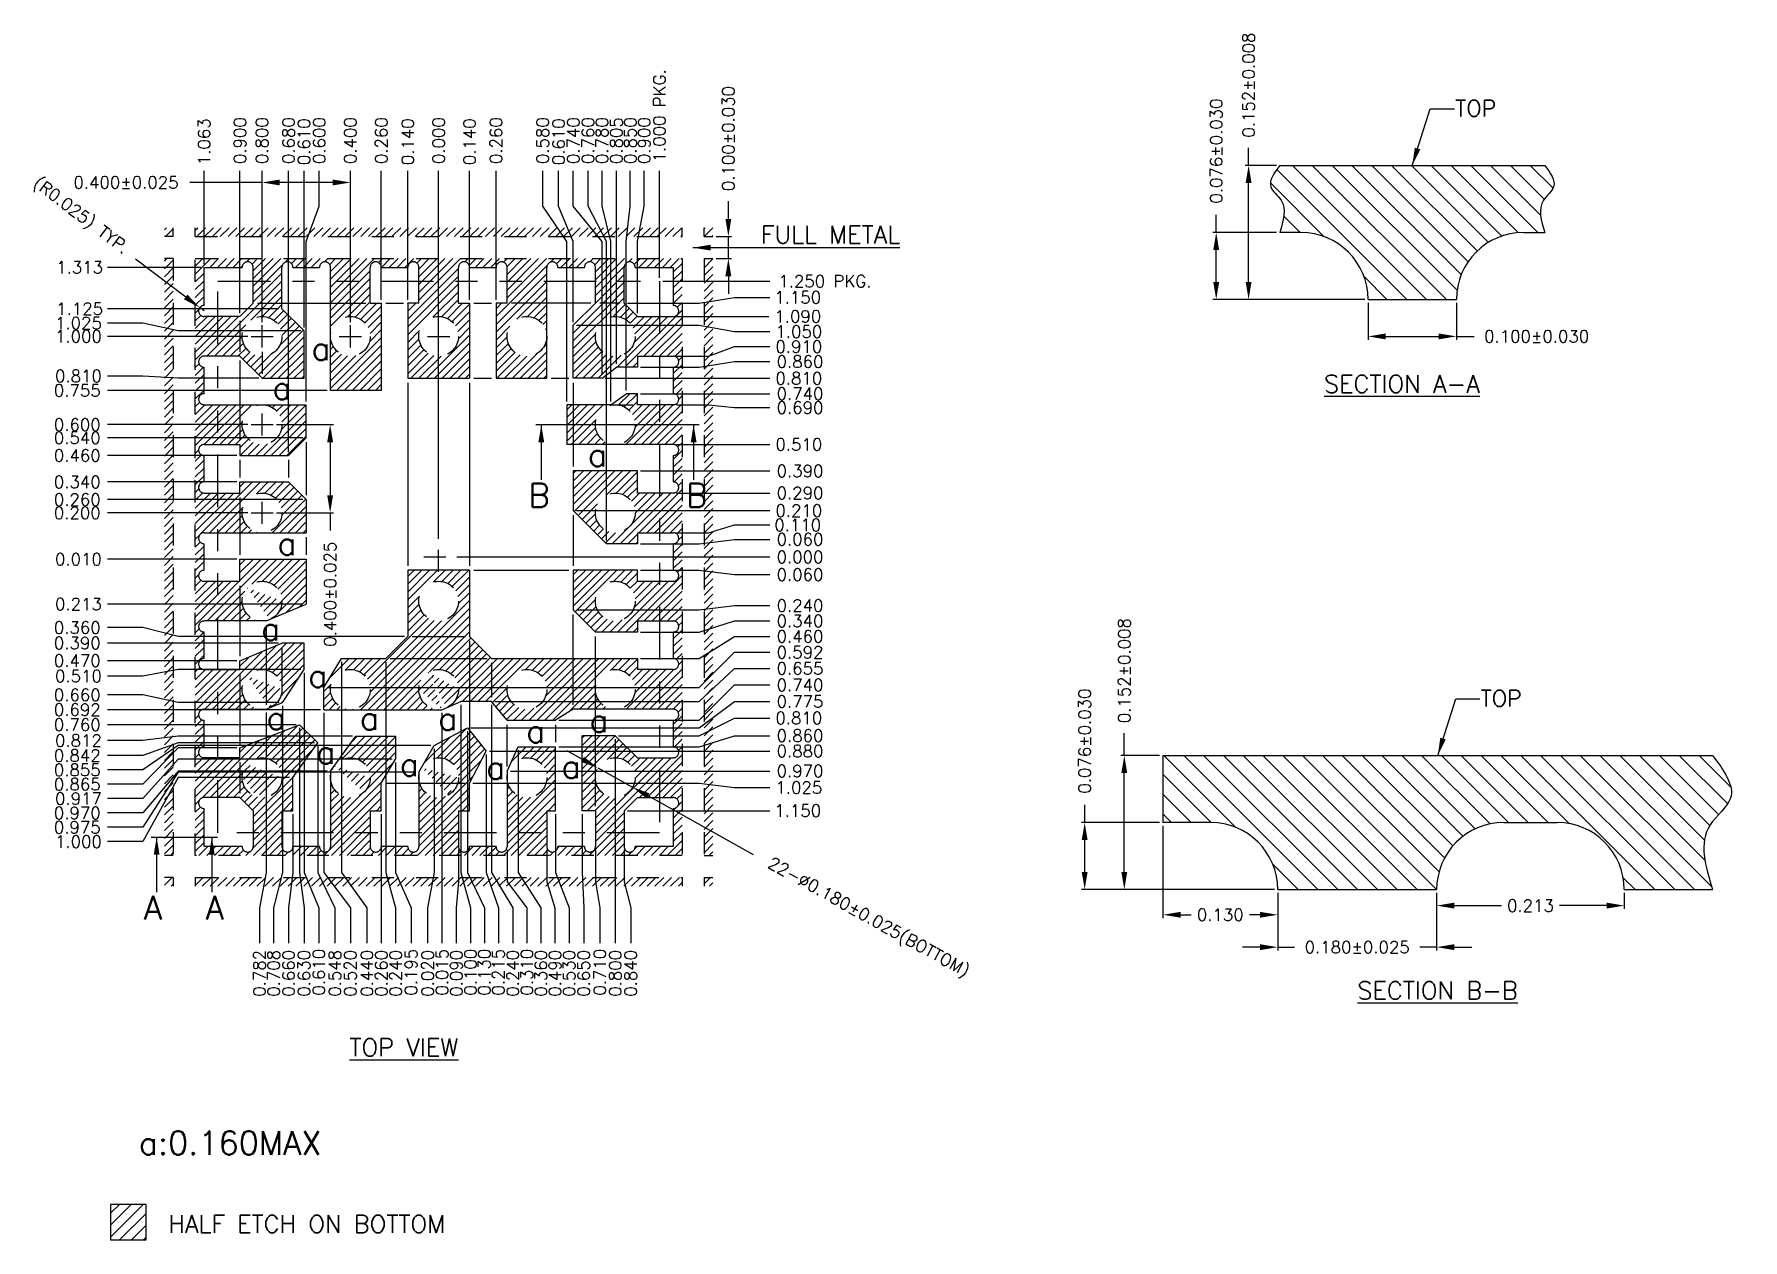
# Model space of a CAD drawing. Header units: millimetres. Extents: x 424.34 to 432.09, y 94.3 to 99.76.
import ezdxf
from ezdxf.enums import TextEntityAlignment as Align

# ---------------------------------------------------------------- set-up
doc = ezdxf.new("R2010")
doc.units = ezdxf.units.MM
doc.header["$LTSCALE"] = 0.5
doc.header["$PDMODE"] = 98
for name, pattern in [('CENTER', [50.8, 31.75, -6.35, 6.35, -6.35]), ('HIDDEN', [0.375, 0.25, -0.125]), ('PHANTOM2', [31.75, 15.875, -3.175, 3.175, -3.175, 3.175, -3.175])]:
    doc.linetypes.add(name, pattern=pattern)
for name, color, linetype in [('1D', 4, 'Continuous'), ('BTM', 7, 'HIDDEN'), ('CEN', 2, 'CENTER'), ('DEF', 5, 'Continuous'), ('DIM', 3, 'Continuous'), ('HEB', 4, 'Continuous'), ('PKG', 1, 'PHANTOM2'), ('TB', 7, 'Continuous')]:
    doc.layers.add(name, color=color, linetype=linetype)
doc.styles.add('ADESK1', font='romans')
doc.styles.add('Chinese', font='SimSun.ttf', dxfattribs={"height": 5})
doc.styles.add('SIMPLEX', font='simplex.shx')
doc.dimstyles.new('Standard4', dxfattribs={"dimtxt": 0.055, "dimasz": 0.08, "dimexe": 0.015, "dimexo": 0.015, "dimgap": 0.027, "dimtad": 1, "dimdec": 3, "dimrnd": 5e-06, "dimzin": 1, "dimtxsty": 'SIMPLEX', "dimcen": 0.05, "dimclrd": 256, "dimclre": 256, "dimclrt": 256, "dimazin": 3, "dimtp": 0.03, "dimtm": 0.03, "dimtfac": 0.8, "dimtdec": 3, "dimtmove": 0, "dimatfit": 3, "dimfxl": 0.05, "dimlwd": -1, "dimlwe": -1})

msp = doc.modelspace()

# ---------------------------------------------------------------- texts
at = {"color": 0, "ltscale": 0.1, "insert": (428.2682, 98.8918), "char_height": 0.08, "width": 0.730996, "attachment_point": 3, "style": 'SIMPLEX'}
msp.add_mtext('FULL METAL', dxfattribs=at)
at = {"color": 1, "attachment_point": 1, "style": 'SIMPLEX'}
for s, width, insert, char_height in [('a', 0.145543, (425.6013, 98.3892), 0.1068), ('a', 0.145543, (425.4241, 98.2102), 0.1068), ('a', 0.145543, (426.8535, 97.9076), 0.1068), ('{\\C256;B}', 0.145543, (426.5848, 97.7233), 0.10677), ('{\\C256;B}', 0.145543, (427.2984, 97.7233), 0.10677), ('a', 0.145543, (425.4469, 97.5056), 0.1068), ('a', 0.145543, (425.373, 97.1191), 0.1068), ('a', 0.145543, (425.5863, 96.906), 0.1068), ('a', 0.145543, (425.3977, 96.7146), 0.1068), ('a', 0.145543, (425.8205, 96.7136), 0.1068), ('a', 0.145543, (426.1752, 96.7116), 0.1068), ('a', 0.145543, (426.5737, 96.6551), 0.1068), ('a', 0.145543, (426.8606, 96.7031), 0.1068), ('a', 0.145543, (425.6226, 96.5597), 0.1068), ('a', 0.145543, (426.0009, 96.5044), 0.1068), ('a', 0.145543, (426.3922, 96.4898), 0.1068), ('a', 0.145543, (426.7342, 96.4948), 0.1068), ('{\\C256;A}', 0.145543, (424.8423, 95.8539), 0.10677), ('{\\C256;A}', 0.145543, (425.1223, 95.8539), 0.10677), ('{\\Fsimplex|c134;a:0.160MAX}', 0.726601, (424.8187, 94.788), 0.106768)]:
    msp.add_mtext_dynamic_manual_height_columns(s, width=width, gutter_width=0.1255, heights=[0], dxfattribs=dict(at, insert=insert, char_height=char_height))
at = {"ltscale": 0.1, "char_height": 0.08, "width": 1.274955, "attachment_point": 1, "style": 'Chinese'}
for s, insert in [('{\\Fsimplex|c134;\\LSECTION A-A}', (430.188, 98.2146)), ('{\\Fsimplex|c134;\\LSECTION B-B}', (430.339, 95.4657))]:
    msp.add_mtext(s, dxfattribs=dict(at, insert=insert))
at = {"layer": '1D', "linetype": 'ByBlock', "style": 'SIMPLEX'}
msp.add_text('%%UTOP VIEW', height=0.08, dxfattribs=at).set_placement((425.7734, 95.1676), align=Align.MIDDLE_LEFT)
at = {"layer": 'HEB', "ltscale": 0.1, "style": 'SIMPLEX'}
msp.add_text('HALF ETCH ON BOTTOM', height=0.08, rotation=360, dxfattribs=at).set_placement((424.9528, 94.3673), align=Align.MIDDLE_LEFT)
at = {"layer": 'TB', "style": 'ADESK1'}
for p in [(430.782, 99.387), (430.8976, 96.7129)]:
    msp.add_text('TOP', height=0.07363, dxfattribs=at).set_placement(p)

# ---------------------------------------------------------------- blocks, each defined once
blk = doc.blocks.new('*D112')
at = {"layer": 'Defpoints', "color": 0, "transparency": 16777216}
for p in [(426.1773, 97.3903), (426.2448, 97.3903), (427.6773, 97.3903)]:
    blk.add_point(p, dxfattribs=at)
at = {"layer": 'DIM', "linetype": 'ByBlock', "transparency": 16777216}
blk.add_line((426.2598, 97.3903), (427.6773, 97.3903), dxfattribs=at)
at = {"layer": 'DIM', "transparency": 16777216, "insert": (427.8143, 97.3903), "char_height": 0.055, "attachment_point": 5, "style": 'SIMPLEX'}
blk.add_mtext('\\A1;0.000', dxfattribs=at)
blk = doc.blocks.new('*D113')
at = {"layer": 'Defpoints', "color": 0, "transparency": 16777216}
for p in [(426.1773, 99.1403), (426.1773, 97.4578), (426.1773, 97.3903)]:
    blk.add_point(p, dxfattribs=at)
at = {"layer": 'DIM', "linetype": 'ByBlock', "transparency": 16777216}
blk.add_line((426.1773, 97.4728), (426.1773, 99.1403), dxfattribs=at)
at = {"layer": 'DIM', "transparency": 16777216, "insert": (426.1773, 99.2773), "char_height": 0.055, "attachment_point": 5, "rotation": 90, "style": 'SIMPLEX'}
blk.add_mtext('\\A1;0.000', dxfattribs=at)
blk = doc.blocks.new('*D114')
at = {"layer": 'Defpoints', "color": 0, "ltscale": 0.1, "transparency": 16777216}
for p in [(427.1773, 98.6403), (427.6773, 98.6403), (426.1773, 97.3903)]:
    blk.add_point(p, dxfattribs=at)
at = {"layer": 'DIM', "ltscale": 0.1, "transparency": 16777216}
blk.add_line((427.1923, 98.6403), (427.6773, 98.6403), dxfattribs=at)
at = {"layer": 'DIM', "color": 1, "ltscale": 0.1, "transparency": 16777216, "insert": (427.927, 98.6403), "char_height": 0.055, "attachment_point": 5, "style": 'SIMPLEX'}
blk.add_mtext('\\A1;1.250 PKG.', dxfattribs=at)
blk = doc.blocks.new('*D115')
at = {"layer": 'Defpoints', "color": 0, "ltscale": 0.1, "transparency": 16777216}
for p in [(427.1773, 99.1403), (427.1773, 98.6403), (426.1773, 97.3903)]:
    blk.add_point(p, dxfattribs=at)
at = {"layer": 'DIM', "ltscale": 0.1, "transparency": 16777216}
blk.add_line((427.1773, 98.6553), (427.1773, 99.1403), dxfattribs=at)
at = {"layer": 'DIM', "color": 1, "ltscale": 0.1, "transparency": 16777216, "insert": (427.1773, 99.3899), "char_height": 0.055, "attachment_point": 5, "rotation": 90, "style": 'SIMPLEX'}
blk.add_mtext('\\A1;1.000 PKG.', dxfattribs=at)
blk = doc.blocks.new('*D116')
at = {"layer": 'Defpoints', "color": 0, "transparency": 16777216}
for p in [(424.6773, 98.7028), (425.1148, 98.7028), (426.1773, 97.3903)]:
    blk.add_point(p, dxfattribs=at)
at = {"layer": 'DIM', "linetype": 'ByBlock', "transparency": 16777216}
blk.add_line((425.0998, 98.7028), (424.6773, 98.7028), dxfattribs=at)
at = {"layer": 'DIM', "transparency": 16777216, "insert": (424.5508, 98.7028), "char_height": 0.055, "attachment_point": 5, "style": 'SIMPLEX'}
blk.add_mtext('\\A1;1.313', dxfattribs=at)
blk = doc.blocks.new('*D117')
at = {"layer": 'Defpoints', "color": 0, "transparency": 16777216}
for p in [(425.1148, 99.1403), (425.1148, 98.7028), (426.1773, 97.3903)]:
    blk.add_point(p, dxfattribs=at)
at = {"layer": 'DIM', "linetype": 'ByBlock', "transparency": 16777216}
blk.add_line((425.1148, 98.7178), (425.1148, 99.1403), dxfattribs=at)
at = {"layer": 'DIM', "transparency": 16777216, "insert": (425.1148, 99.2721), "char_height": 0.055, "attachment_point": 5, "rotation": 90, "style": 'SIMPLEX'}
blk.add_mtext('\\A1;1.063', dxfattribs=at)
blk = doc.blocks.new('*D118')
at = {"layer": 'Defpoints', "color": 0, "transparency": 16777216}
for p in [(426.7206, 99.1403), (426.7873, 98.4403), (426.1773, 97.3903)]:
    blk.add_point(p, dxfattribs=at)
at = {"layer": 'DIM', "linetype": 'ByBlock', "transparency": 16777216}
for p, q in [((426.7206, 98.9803), (426.7206, 99.1403)), ((426.7873, 98.8203), (426.7206, 98.9803)), ((426.7873, 98.4553), (426.7873, 98.8203))]:
    blk.add_line(p, q, dxfattribs=at)
at = {"layer": 'DIM', "transparency": 16777216, "insert": (426.7206, 99.2721), "char_height": 0.055, "attachment_point": 5, "rotation": 90, "style": 'SIMPLEX'}
blk.add_mtext('\\A1;0.610', dxfattribs=at)
blk = doc.blocks.new('*D119')
at = {"layer": 'Defpoints', "color": 0, "transparency": 16777216}
for p in [(426.7873, 99.1403), (426.9173, 98.2003), (426.1773, 97.3903)]:
    blk.add_point(p, dxfattribs=at)
at = {"layer": 'DIM', "linetype": 'ByBlock', "transparency": 16777216}
for p, q in [((426.7873, 98.9803), (426.7873, 99.1403)), ((426.9173, 98.8203), (426.7873, 98.9803)), ((426.9173, 98.2153), (426.9173, 98.8203))]:
    blk.add_line(p, q, dxfattribs=at)
at = {"layer": 'DIM', "transparency": 16777216, "insert": (426.7873, 99.2773), "char_height": 0.055, "attachment_point": 5, "rotation": 90, "style": 'SIMPLEX'}
blk.add_mtext('\\A1;0.740', dxfattribs=at)
blk = doc.blocks.new('*D120')
at = {"layer": 'Defpoints', "color": 0, "transparency": 16777216}
for p in [(426.9823, 99.1403), (426.9823, 98.2503), (426.1773, 97.3903)]:
    blk.add_point(p, dxfattribs=at)
at = {"layer": 'DIM', "linetype": 'ByBlock', "transparency": 16777216}
blk.add_line((426.9823, 98.2653), (426.9823, 99.1403), dxfattribs=at)
at = {"layer": 'DIM', "transparency": 16777216, "insert": (426.9823, 99.2773), "char_height": 0.055, "attachment_point": 5, "rotation": 90, "style": 'SIMPLEX'}
blk.add_mtext('\\A1;0.805', dxfattribs=at)
blk = doc.blocks.new('*D121')
at = {"layer": 'Defpoints', "color": 0, "transparency": 16777216}
for p in [(427.1083, 99.1403), (427.0773, 98.4803), (426.1773, 97.3903)]:
    blk.add_point(p, dxfattribs=at)
at = {"layer": 'DIM', "linetype": 'ByBlock', "transparency": 16777216}
for p, q in [((427.1083, 98.9803), (427.1083, 99.1403)), ((427.0773, 98.8203), (427.1083, 98.9803)), ((427.0773, 98.4953), (427.0773, 98.8203))]:
    blk.add_line(p, q, dxfattribs=at)
at = {"layer": 'DIM', "transparency": 16777216, "insert": (427.1083, 99.2773), "char_height": 0.055, "attachment_point": 5, "rotation": 90, "style": 'SIMPLEX'}
blk.add_mtext('\\A1;0.900', dxfattribs=at)
blk = doc.blocks.new('*D122')
at = {"layer": 'Defpoints', "color": 0, "transparency": 16777216}
for p in [(426.4373, 99.1403), (426.4373, 98.5403), (426.1773, 97.3903)]:
    blk.add_point(p, dxfattribs=at)
at = {"layer": 'DIM', "linetype": 'ByBlock', "transparency": 16777216}
blk.add_line((426.4373, 98.5553), (426.4373, 99.1403), dxfattribs=at)
at = {"layer": 'DIM', "transparency": 16777216, "insert": (426.4373, 99.2773), "char_height": 0.055, "attachment_point": 5, "rotation": 90, "style": 'SIMPLEX'}
blk.add_mtext('\\A1;0.260', dxfattribs=at)
blk = doc.blocks.new('*D123')
at = {"layer": 'Defpoints', "color": 0, "transparency": 16777216}
for p in [(426.3173, 99.1403), (426.3173, 98.5403), (426.1773, 97.3903)]:
    blk.add_point(p, dxfattribs=at)
at = {"layer": 'DIM', "linetype": 'ByBlock', "transparency": 16777216}
blk.add_line((426.3173, 98.5553), (426.3173, 99.1403), dxfattribs=at)
at = {"layer": 'DIM', "transparency": 16777216, "insert": (426.3173, 99.2721), "char_height": 0.055, "attachment_point": 5, "rotation": 90, "style": 'SIMPLEX'}
blk.add_mtext('\\A1;0.140', dxfattribs=at)
blk = doc.blocks.new('*D124')
at = {"layer": 'Defpoints', "color": 0, "transparency": 16777216}
for p in [(425.9173, 99.1403), (425.9173, 98.5403), (426.1773, 97.3903)]:
    blk.add_point(p, dxfattribs=at)
at = {"layer": 'DIM', "linetype": 'ByBlock', "transparency": 16777216}
blk.add_line((425.9173, 98.5553), (425.9173, 99.1403), dxfattribs=at)
at = {"layer": 'DIM', "transparency": 16777216, "insert": (425.9173, 99.2773), "char_height": 0.055, "attachment_point": 5, "rotation": 90, "style": 'SIMPLEX'}
blk.add_mtext('\\A1;0.260', dxfattribs=at)
blk = doc.blocks.new('*D125')
at = {"layer": 'Defpoints', "color": 0, "transparency": 16777216}
for p in [(426.0373, 99.1403), (426.0373, 98.5403), (426.1773, 97.3903)]:
    blk.add_point(p, dxfattribs=at)
at = {"layer": 'DIM', "linetype": 'ByBlock', "transparency": 16777216}
blk.add_line((426.0373, 98.5553), (426.0373, 99.1403), dxfattribs=at)
at = {"layer": 'DIM', "transparency": 16777216, "insert": (426.0373, 99.2721), "char_height": 0.055, "attachment_point": 5, "rotation": 90, "style": 'SIMPLEX'}
blk.add_mtext('\\A1;0.140', dxfattribs=at)
blk = doc.blocks.new('*D126')
at = {"layer": 'Defpoints', "color": 0, "transparency": 16777216}
for p in [(425.5673, 99.1403), (425.5673, 98.4153), (426.1773, 97.3903)]:
    blk.add_point(p, dxfattribs=at)
at = {"layer": 'DIM', "linetype": 'ByBlock', "transparency": 16777216}
blk.add_line((425.5673, 98.4303), (425.5673, 99.1403), dxfattribs=at)
at = {"layer": 'DIM', "transparency": 16777216, "insert": (425.5673, 99.2721), "char_height": 0.055, "attachment_point": 5, "rotation": 90, "style": 'SIMPLEX'}
blk.add_mtext('\\A1;0.610', dxfattribs=at)
blk = doc.blocks.new('*D127')
at = {"layer": 'Defpoints', "color": 0, "transparency": 16777216}
for p in [(426.6487, 99.1403), (426.7573, 98.0803), (426.1773, 97.3903)]:
    blk.add_point(p, dxfattribs=at)
at = {"layer": 'DIM', "linetype": 'ByBlock', "transparency": 16777216}
for p, q in [((426.6487, 98.9803), (426.6487, 99.1403)), ((426.7573, 98.8203), (426.6487, 98.9803)), ((426.7573, 98.0953), (426.7573, 98.8203))]:
    blk.add_line(p, q, dxfattribs=at)
at = {"layer": 'DIM', "transparency": 16777216, "insert": (426.6487, 99.2773), "char_height": 0.055, "attachment_point": 5, "rotation": 90, "style": 'SIMPLEX'}
blk.add_mtext('\\A1;0.580', dxfattribs=at)
blk = doc.blocks.new('*D128')
at = {"layer": 'Defpoints', "color": 0, "transparency": 16777216}
for p in [(425.6364, 99.1403), (425.5773, 98.0803), (426.1773, 97.3903)]:
    blk.add_point(p, dxfattribs=at)
at = {"layer": 'DIM', "linetype": 'ByBlock', "transparency": 16777216}
for p, q in [((425.6364, 98.9803), (425.6364, 99.1403)), ((425.5773, 98.8203), (425.6364, 98.9803)), ((425.5773, 98.0953), (425.5773, 98.8203))]:
    blk.add_line(p, q, dxfattribs=at)
at = {"layer": 'DIM', "transparency": 16777216, "insert": (425.6364, 99.2773), "char_height": 0.055, "attachment_point": 5, "rotation": 90, "style": 'SIMPLEX'}
blk.add_mtext('\\A1;0.600', dxfattribs=at)
blk = doc.blocks.new('*D129')
at = {"layer": 'Defpoints', "color": 0, "transparency": 16777216}
for p in [(425.4973, 99.1403), (425.4973, 97.8503), (426.1773, 97.3903)]:
    blk.add_point(p, dxfattribs=at)
at = {"layer": 'DIM', "linetype": 'ByBlock', "transparency": 16777216}
blk.add_line((425.4973, 97.8653), (425.4973, 99.1403), dxfattribs=at)
at = {"layer": 'DIM', "transparency": 16777216, "insert": (425.4973, 99.2773), "char_height": 0.055, "attachment_point": 5, "rotation": 90, "style": 'SIMPLEX'}
blk.add_mtext('\\A1;0.680', dxfattribs=at)
blk = doc.blocks.new('*D130')
at = {"layer": 'Defpoints', "color": 0, "transparency": 16777216}
for p in [(425.3773, 99.1403), (425.3773, 98.4403), (426.1773, 97.3903)]:
    blk.add_point(p, dxfattribs=at)
at = {"layer": 'DIM', "linetype": 'ByBlock', "transparency": 16777216}
blk.add_line((425.3773, 98.4553), (425.3773, 99.1403), dxfattribs=at)
at = {"layer": 'DIM', "transparency": 16777216, "insert": (425.3773, 99.2773), "char_height": 0.055, "attachment_point": 5, "rotation": 90, "style": 'SIMPLEX'}
blk.add_mtext('\\A1;0.800', dxfattribs=at)
blk = doc.blocks.new('*D131')
at = {"layer": 'Defpoints', "color": 0, "transparency": 16777216}
for p in [(424.6773, 98.2103), (425.3773, 98.2003), (426.1773, 97.3903)]:
    blk.add_point(p, dxfattribs=at)
at = {"layer": 'DIM', "linetype": 'ByBlock', "transparency": 16777216}
for p, q in [((424.8373, 98.2103), (424.6773, 98.2103)), ((424.9973, 98.2003), (424.8373, 98.2103)), ((425.3623, 98.2003), (424.9973, 98.2003))]:
    blk.add_line(p, q, dxfattribs=at)
at = {"layer": 'DIM', "transparency": 16777216, "insert": (424.5456, 98.2103), "char_height": 0.055, "attachment_point": 5, "style": 'SIMPLEX'}
blk.add_mtext('\\A1;0.810', dxfattribs=at)
blk = doc.blocks.new('*D132')
at = {"layer": 'Defpoints', "color": 0, "transparency": 16777216}
for p in [(424.6773, 98.4503), (425.5673, 98.4153), (426.1773, 97.3903)]:
    blk.add_point(p, dxfattribs=at)
at = {"layer": 'DIM', "linetype": 'ByBlock', "transparency": 16777216}
for p, q in [((424.8373, 98.4503), (424.6773, 98.4503)), ((424.9973, 98.4153), (424.8373, 98.4503)), ((425.5523, 98.4153), (424.9973, 98.4153))]:
    blk.add_line(p, q, dxfattribs=at)
at = {"layer": 'DIM', "transparency": 16777216, "insert": (424.5456, 98.4503), "char_height": 0.055, "attachment_point": 5, "style": 'SIMPLEX'}
blk.add_mtext('\\A1;1.025', dxfattribs=at)
blk = doc.blocks.new('*D133')
at = {"layer": 'Defpoints', "color": 0, "transparency": 16777216}
for p in [(424.6773, 98.1453), (425.6873, 98.1453), (426.1773, 97.3903)]:
    blk.add_point(p, dxfattribs=at)
at = {"layer": 'DIM', "linetype": 'ByBlock', "transparency": 16777216}
blk.add_line((425.6723, 98.1453), (424.6773, 98.1453), dxfattribs=at)
at = {"layer": 'DIM', "transparency": 16777216, "insert": (424.5403, 98.1453), "char_height": 0.055, "attachment_point": 5, "style": 'SIMPLEX'}
blk.add_mtext('\\A1;0.755', dxfattribs=at)
blk = doc.blocks.new('*D134')
at = {"layer": 'Defpoints', "color": 0, "transparency": 16777216}
for p in [(426.9173, 98.2003), (427.6773, 98.2003), (426.1773, 97.3903)]:
    blk.add_point(p, dxfattribs=at)
at = {"layer": 'DIM', "linetype": 'ByBlock', "transparency": 16777216}
blk.add_line((426.9323, 98.2003), (427.6773, 98.2003), dxfattribs=at)
at = {"layer": 'DIM', "transparency": 16777216, "insert": (427.8091, 98.2003), "char_height": 0.055, "attachment_point": 5, "style": 'SIMPLEX'}
blk.add_mtext('\\A1;0.810', dxfattribs=at)
blk = doc.blocks.new('*D135')
at = {"layer": 'Defpoints', "color": 0, "transparency": 16777216}
for p in [(427.0773, 98.2503), (427.6773, 98.2759), (426.1773, 97.3903)]:
    blk.add_point(p, dxfattribs=at)
at = {"layer": 'DIM', "linetype": 'ByBlock', "transparency": 16777216}
for p, q in [((427.0923, 98.2503), (427.3573, 98.2503)), ((427.3573, 98.2503), (427.5173, 98.2759)), ((427.5173, 98.2759), (427.6773, 98.2759))]:
    blk.add_line(p, q, dxfattribs=at)
at = {"layer": 'DIM', "transparency": 16777216, "insert": (427.8143, 98.2759), "char_height": 0.055, "attachment_point": 5, "style": 'SIMPLEX'}
blk.add_mtext('\\A1;0.860', dxfattribs=at)
blk = doc.blocks.new('*D136')
at = {"layer": 'Defpoints', "color": 0, "transparency": 16777216}
for p in [(427.2398, 98.4803), (427.6726, 98.4803), (426.1773, 97.3903)]:
    blk.add_point(p, dxfattribs=at)
at = {"layer": 'DIM', "linetype": 'ByBlock', "transparency": 16777216}
blk.add_line((427.2548, 98.4803), (427.6726, 98.4803), dxfattribs=at)
at = {"layer": 'DIM', "transparency": 16777216, "insert": (427.8043, 98.4803), "char_height": 0.055, "attachment_point": 5, "style": 'SIMPLEX'}
blk.add_mtext('\\A1;1.090', dxfattribs=at)
blk = doc.blocks.new('*D137')
at = {"layer": 'Defpoints', "color": 0, "transparency": 16777216}
for p in [(426.7873, 98.4403), (427.6773, 98.4115), (426.1773, 97.3903)]:
    blk.add_point(p, dxfattribs=at)
at = {"layer": 'DIM', "linetype": 'ByBlock', "transparency": 16777216}
for p, q in [((426.8023, 98.4403), (427.3573, 98.4403)), ((427.3573, 98.4403), (427.5173, 98.4115)), ((427.5173, 98.4115), (427.6773, 98.4115))]:
    blk.add_line(p, q, dxfattribs=at)
at = {"layer": 'DIM', "transparency": 16777216, "insert": (427.8091, 98.4115), "char_height": 0.055, "attachment_point": 5, "style": 'SIMPLEX'}
blk.add_mtext('\\A1;1.050', dxfattribs=at)
blk = doc.blocks.new('*D138')
at = {"layer": 'Defpoints', "color": 0, "transparency": 16777216}
for p in [(427.0173, 98.5403), (427.6773, 98.5669), (426.1773, 97.3903)]:
    blk.add_point(p, dxfattribs=at)
at = {"layer": 'DIM', "linetype": 'ByBlock', "transparency": 16777216}
for p, q in [((427.0323, 98.5403), (427.3573, 98.5403)), ((427.3573, 98.5403), (427.5173, 98.5669)), ((427.5173, 98.5669), (427.6773, 98.5669))]:
    blk.add_line(p, q, dxfattribs=at)
at = {"layer": 'DIM', "transparency": 16777216, "insert": (427.8039, 98.5669), "char_height": 0.055, "attachment_point": 5, "style": 'SIMPLEX'}
blk.add_mtext('\\A1;1.150', dxfattribs=at)
blk = doc.blocks.new('*D139')
at = {"layer": 'Defpoints', "color": 0, "transparency": 16777216}
for p in [(427.0773, 98.1303), (427.6773, 98.1303), (426.1773, 97.3903)]:
    blk.add_point(p, dxfattribs=at)
at = {"layer": 'DIM', "linetype": 'ByBlock', "transparency": 16777216}
blk.add_line((427.0923, 98.1303), (427.6773, 98.1303), dxfattribs=at)
at = {"layer": 'DIM', "transparency": 16777216, "insert": (427.8143, 98.1303), "char_height": 0.055, "attachment_point": 5, "style": 'SIMPLEX'}
blk.add_mtext('\\A1;0.740', dxfattribs=at)
blk = doc.blocks.new('*D140')
at = {"layer": 'Defpoints', "color": 0, "transparency": 16777216}
for p in [(427.0453, 99.1403), (427.0273, 98.1303), (426.1773, 97.3903)]:
    blk.add_point(p, dxfattribs=at)
at = {"layer": 'DIM', "linetype": 'ByBlock', "transparency": 16777216}
for p, q in [((427.0453, 98.9803), (427.0453, 99.1403)), ((427.0273, 98.8203), (427.0453, 98.9803)), ((427.0273, 98.1453), (427.0273, 98.8203))]:
    blk.add_line(p, q, dxfattribs=at)
at = {"layer": 'DIM', "transparency": 16777216, "insert": (427.0453, 99.2773), "char_height": 0.055, "attachment_point": 5, "rotation": 90, "style": 'SIMPLEX'}
blk.add_mtext('\\A1;0.850', dxfattribs=at)
blk = doc.blocks.new('*D141')
at = {"layer": 'Defpoints', "color": 0, "transparency": 16777216}
for p in [(426.9173, 99.1403), (426.9573, 98.0803), (426.1773, 97.3903)]:
    blk.add_point(p, dxfattribs=at)
at = {"layer": 'DIM', "linetype": 'ByBlock', "transparency": 16777216}
for p, q in [((426.9173, 98.9803), (426.9173, 99.1403)), ((426.9573, 98.8203), (426.9173, 98.9803)), ((426.9573, 98.0953), (426.9573, 98.8203))]:
    blk.add_line(p, q, dxfattribs=at)
at = {"layer": 'DIM', "transparency": 16777216, "insert": (426.9173, 99.2773), "char_height": 0.055, "attachment_point": 5, "rotation": 90, "style": 'SIMPLEX'}
blk.add_mtext('\\A1;0.780', dxfattribs=at)
blk = doc.blocks.new('*D142')
at = {"layer": 'Defpoints', "color": 0, "transparency": 16777216}
for p in [(426.854, 99.1403), (426.9373, 97.4503), (426.1773, 97.3903)]:
    blk.add_point(p, dxfattribs=at)
at = {"layer": 'DIM', "linetype": 'ByBlock', "transparency": 16777216}
for p, q in [((426.854, 98.9803), (426.854, 99.1403)), ((426.9373, 98.8203), (426.854, 98.9803)), ((426.9373, 97.4653), (426.9373, 98.8203))]:
    blk.add_line(p, q, dxfattribs=at)
at = {"layer": 'DIM', "transparency": 16777216, "insert": (426.854, 99.2773), "char_height": 0.055, "attachment_point": 5, "rotation": 90, "style": 'SIMPLEX'}
blk.add_mtext('\\A1;0.760', dxfattribs=at)
blk = doc.blocks.new('*D143')
at = {"layer": 'Defpoints', "color": 0, "transparency": 16777216}
for p in [(427.0773, 97.7803), (427.6773, 97.7803), (426.1773, 97.3903)]:
    blk.add_point(p, dxfattribs=at)
at = {"layer": 'DIM', "linetype": 'ByBlock', "transparency": 16777216}
blk.add_line((427.0923, 97.7803), (427.6773, 97.7803), dxfattribs=at)
at = {"layer": 'DIM', "transparency": 16777216, "insert": (427.8143, 97.7803), "char_height": 0.055, "attachment_point": 5, "style": 'SIMPLEX'}
blk.add_mtext('\\A1;0.390', dxfattribs=at)
blk = doc.blocks.new('*D144')
at = {"layer": 'Defpoints', "color": 0, "transparency": 16777216}
for p in [(427.6773, 98.3437), (427.2398, 98.3003), (426.1773, 97.3903)]:
    blk.add_point(p, dxfattribs=at)
at = {"layer": 'DIM', "linetype": 'ByBlock', "transparency": 16777216}
for p, q in [((427.3998, 98.3003), (427.5173, 98.3437)), ((427.5173, 98.3437), (427.6773, 98.3437)), ((427.2548, 98.3003), (427.3998, 98.3003))]:
    blk.add_line(p, q, dxfattribs=at)
at = {"layer": 'DIM', "transparency": 16777216, "insert": (427.8091, 98.3437), "char_height": 0.055, "attachment_point": 5, "style": 'SIMPLEX'}
blk.add_mtext('\\A1;0.910', dxfattribs=at)
blk = doc.blocks.new('*D145')
at = {"layer": 'Defpoints', "color": 0, "transparency": 16777216}
for p in [(427.2398, 98.0803), (427.6773, 98.0672), (426.1773, 97.3903)]:
    blk.add_point(p, dxfattribs=at)
at = {"layer": 'DIM', "linetype": 'ByBlock', "transparency": 16777216}
for p, q in [((427.2548, 98.0803), (427.3998, 98.0803)), ((427.3998, 98.0803), (427.5173, 98.0672)), ((427.5173, 98.0672), (427.6773, 98.0672))]:
    blk.add_line(p, q, dxfattribs=at)
at = {"layer": 'DIM', "transparency": 16777216, "insert": (427.8143, 98.0672), "char_height": 0.055, "attachment_point": 5, "style": 'SIMPLEX'}
blk.add_mtext('\\A1;0.690', dxfattribs=at)
blk = doc.blocks.new('*D146')
at = {"layer": 'Defpoints', "color": 0, "transparency": 16777216}
for p in [(427.2398, 97.9003), (427.6773, 97.9003), (426.1773, 97.3903)]:
    blk.add_point(p, dxfattribs=at)
at = {"layer": 'DIM', "linetype": 'ByBlock', "transparency": 16777216}
blk.add_line((427.2548, 97.9003), (427.6773, 97.9003), dxfattribs=at)
at = {"layer": 'DIM', "transparency": 16777216, "insert": (427.8091, 97.9003), "char_height": 0.055, "attachment_point": 5, "style": 'SIMPLEX'}
blk.add_mtext('\\A1;0.510', dxfattribs=at)
blk = doc.blocks.new('*D147')
at = {"layer": 'Defpoints', "color": 0, "transparency": 16777216}
for p in [(426.7873, 97.6003), (427.6773, 97.6003), (426.1773, 97.3903)]:
    blk.add_point(p, dxfattribs=at)
at = {"layer": 'DIM', "linetype": 'ByBlock', "transparency": 16777216}
blk.add_line((426.8023, 97.6003), (427.6773, 97.6003), dxfattribs=at)
at = {"layer": 'DIM', "transparency": 16777216, "insert": (427.8091, 97.6003), "char_height": 0.055, "attachment_point": 5, "style": 'SIMPLEX'}
blk.add_mtext('\\A1;0.210', dxfattribs=at)
blk = doc.blocks.new('*D148')
at = {"layer": 'Defpoints', "color": 0, "transparency": 16777216}
for p in [(427.2398, 97.6803), (427.6773, 97.6803), (426.1773, 97.3903)]:
    blk.add_point(p, dxfattribs=at)
at = {"layer": 'DIM', "linetype": 'ByBlock', "transparency": 16777216}
blk.add_line((427.2548, 97.6803), (427.6773, 97.6803), dxfattribs=at)
at = {"layer": 'DIM', "transparency": 16777216, "insert": (427.8143, 97.6803), "char_height": 0.055, "attachment_point": 5, "style": 'SIMPLEX'}
blk.add_mtext('\\A1;0.290', dxfattribs=at)
blk = doc.blocks.new('*D149')
at = {"layer": 'Defpoints', "color": 0, "transparency": 16777216}
for p in [(427.6773, 97.5353), (427.2398, 97.5003), (426.1773, 97.3903)]:
    blk.add_point(p, dxfattribs=at)
at = {"layer": 'DIM', "linetype": 'ByBlock', "transparency": 16777216}
for p, q in [((427.3998, 97.5003), (427.5173, 97.5353)), ((427.5173, 97.5353), (427.6773, 97.5353)), ((427.2548, 97.5003), (427.3998, 97.5003))]:
    blk.add_line(p, q, dxfattribs=at)
at = {"layer": 'DIM', "transparency": 16777216, "insert": (427.8039, 97.5353), "char_height": 0.055, "attachment_point": 5, "style": 'SIMPLEX'}
blk.add_mtext('\\A1;0.110', dxfattribs=at)
blk = doc.blocks.new('*D150')
at = {"layer": 'Defpoints', "color": 0, "transparency": 16777216}
for p in [(427.0773, 97.4503), (427.6773, 97.4703), (426.1773, 97.3903)]:
    blk.add_point(p, dxfattribs=at)
at = {"layer": 'DIM', "linetype": 'ByBlock', "transparency": 16777216}
for p, q in [((427.0923, 97.4503), (427.3573, 97.4503)), ((427.3573, 97.4503), (427.5173, 97.4703)), ((427.5173, 97.4703), (427.6773, 97.4703))]:
    blk.add_line(p, q, dxfattribs=at)
at = {"layer": 'DIM', "transparency": 16777216, "insert": (427.8143, 97.4703), "char_height": 0.055, "attachment_point": 5, "style": 'SIMPLEX'}
blk.add_mtext('\\A1;0.060', dxfattribs=at)
blk = doc.blocks.new('*D151')
at = {"layer": 'Defpoints', "color": 0, "transparency": 16777216}
for p in [(426.1773, 97.3903), (427.0773, 97.3303), (427.6773, 97.3103)]:
    blk.add_point(p, dxfattribs=at)
at = {"layer": 'DIM', "linetype": 'ByBlock', "transparency": 16777216}
for p, q in [((427.0923, 97.3303), (427.3573, 97.3303)), ((427.3573, 97.3303), (427.5173, 97.3103)), ((427.5173, 97.3103), (427.6773, 97.3103))]:
    blk.add_line(p, q, dxfattribs=at)
at = {"layer": 'DIM', "transparency": 16777216, "insert": (427.8143, 97.3103), "char_height": 0.055, "attachment_point": 5, "style": 'SIMPLEX'}
blk.add_mtext('\\A1;0.060', dxfattribs=at)
blk = doc.blocks.new('*D152')
at = {"layer": 'Defpoints', "color": 0, "transparency": 16777216}
for p in [(424.6773, 97.8503), (425.2773, 97.8503), (426.1773, 97.3903)]:
    blk.add_point(p, dxfattribs=at)
at = {"layer": 'DIM', "linetype": 'ByBlock', "transparency": 16777216}
blk.add_line((425.2623, 97.8503), (424.6773, 97.8503), dxfattribs=at)
at = {"layer": 'DIM', "transparency": 16777216, "insert": (424.5403, 97.8503), "char_height": 0.055, "attachment_point": 5, "style": 'SIMPLEX'}
blk.add_mtext('\\A1;0.460', dxfattribs=at)
blk = doc.blocks.new('*D153')
at = {"layer": 'Defpoints', "color": 0, "transparency": 16777216}
for p in [(424.6773, 97.7303), (425.2773, 97.7303), (426.1773, 97.3903)]:
    blk.add_point(p, dxfattribs=at)
at = {"layer": 'DIM', "linetype": 'ByBlock', "transparency": 16777216}
blk.add_line((425.2623, 97.7303), (424.6773, 97.7303), dxfattribs=at)
at = {"layer": 'DIM', "transparency": 16777216, "insert": (424.5403, 97.7303), "char_height": 0.055, "attachment_point": 5, "style": 'SIMPLEX'}
blk.add_mtext('\\A1;0.340', dxfattribs=at)
blk = doc.blocks.new('*D154')
at = {"layer": 'Defpoints', "color": 0, "transparency": 16777216}
for p in [(424.6773, 97.9303), (425.5773, 97.9303), (426.1773, 97.3903)]:
    blk.add_point(p, dxfattribs=at)
at = {"layer": 'DIM', "linetype": 'ByBlock', "transparency": 16777216}
blk.add_line((425.5623, 97.9303), (424.6773, 97.9303), dxfattribs=at)
at = {"layer": 'DIM', "transparency": 16777216, "insert": (424.5403, 97.9303), "char_height": 0.055, "attachment_point": 5, "style": 'SIMPLEX'}
blk.add_mtext('\\A1;0.540', dxfattribs=at)
blk = doc.blocks.new('*D155')
at = {"layer": 'Defpoints', "color": 0, "transparency": 16777216}
for p in [(424.6773, 97.6503), (425.5773, 97.6503), (426.1773, 97.3903)]:
    blk.add_point(p, dxfattribs=at)
at = {"layer": 'DIM', "linetype": 'ByBlock', "transparency": 16777216}
blk.add_line((425.5623, 97.6503), (424.6773, 97.6503), dxfattribs=at)
at = {"layer": 'DIM', "transparency": 16777216, "insert": (424.5403, 97.6503), "char_height": 0.055, "attachment_point": 5, "style": 'SIMPLEX'}
blk.add_mtext('\\A1;0.260', dxfattribs=at)
blk = doc.blocks.new('*D156')
at = {"layer": 'Defpoints', "color": 0, "transparency": 16777216}
for p in [(424.6773, 97.3803), (425.2773, 97.3803), (426.1773, 97.3903)]:
    blk.add_point(p, dxfattribs=at)
at = {"layer": 'DIM', "linetype": 'ByBlock', "transparency": 16777216}
blk.add_line((425.2623, 97.3803), (424.6773, 97.3803), dxfattribs=at)
at = {"layer": 'DIM', "transparency": 16777216, "insert": (424.5456, 97.3803), "char_height": 0.055, "attachment_point": 5, "style": 'SIMPLEX'}
blk.add_mtext('\\A1;0.010', dxfattribs=at)
blk = doc.blocks.new('*D157')
at = {"layer": 'Defpoints', "color": 0, "transparency": 16777216}
for p in [(426.1773, 97.3903), (424.6773, 97.1768), (425.5773, 97.1768)]:
    blk.add_point(p, dxfattribs=at)
at = {"layer": 'DIM', "linetype": 'ByBlock', "transparency": 16777216}
blk.add_line((425.5623, 97.1768), (424.6773, 97.1768), dxfattribs=at)
at = {"layer": 'DIM', "transparency": 16777216, "insert": (424.5456, 97.1768), "char_height": 0.055, "attachment_point": 5, "style": 'SIMPLEX'}
blk.add_mtext('\\A1;0.213', dxfattribs=at)
blk = doc.blocks.new('*D158')
at = {"layer": 'Defpoints', "color": 0, "transparency": 16777216}
for p in [(426.1773, 97.3903), (427.6773, 97.1003), (427.0773, 97.0503)]:
    blk.add_point(p, dxfattribs=at)
at = {"layer": 'DIM', "linetype": 'ByBlock', "transparency": 16777216}
for p, q in [((427.3573, 97.0503), (427.5173, 97.1003)), ((427.5173, 97.1003), (427.6773, 97.1003)), ((427.0923, 97.0503), (427.3573, 97.0503))]:
    blk.add_line(p, q, dxfattribs=at)
at = {"layer": 'DIM', "transparency": 16777216, "insert": (427.8143, 97.1003), "char_height": 0.055, "attachment_point": 5, "style": 'SIMPLEX'}
blk.add_mtext('\\A1;0.340', dxfattribs=at)
blk = doc.blocks.new('*D159')
at = {"layer": 'Defpoints', "color": 0, "transparency": 16777216}
for p in [(426.1773, 97.3903), (426.7873, 97.1503), (427.6773, 97.1703)]:
    blk.add_point(p, dxfattribs=at)
at = {"layer": 'DIM', "linetype": 'ByBlock', "transparency": 16777216}
for p, q in [((426.8023, 97.1503), (427.3573, 97.1503)), ((427.3573, 97.1503), (427.5173, 97.1703)), ((427.5173, 97.1703), (427.6773, 97.1703))]:
    blk.add_line(p, q, dxfattribs=at)
at = {"layer": 'DIM', "transparency": 16777216, "insert": (427.8143, 97.1703), "char_height": 0.055, "attachment_point": 5, "style": 'SIMPLEX'}
blk.add_mtext('\\A1;0.240', dxfattribs=at)
blk = doc.blocks.new('*D160')
at = {"layer": 'Defpoints', "color": 0, "transparency": 16777216}
for p in [(426.1773, 97.3903), (425.5673, 96.8803), (425.6343, 95.6403)]:
    blk.add_point(p, dxfattribs=at)
at = {"layer": 'DIM', "linetype": 'ByBlock', "transparency": 16777216}
for p, q in [((425.5673, 96.8653), (425.5673, 95.9603)), ((425.5673, 95.9603), (425.6343, 95.8003)), ((425.6343, 95.8003), (425.6343, 95.6403))]:
    blk.add_line(p, q, dxfattribs=at)
at = {"layer": 'DIM', "transparency": 16777216, "insert": (425.6343, 95.5085), "char_height": 0.055, "attachment_point": 5, "rotation": 90, "style": 'SIMPLEX'}
blk.add_mtext('\\A1;0.610', dxfattribs=at)
blk = doc.blocks.new('*D161')
at = {"layer": 'Defpoints', "color": 0, "transparency": 16777216}
for p in [(426.1773, 97.3903), (424.6773, 97.0003), (425.4673, 97.0003)]:
    blk.add_point(p, dxfattribs=at)
at = {"layer": 'DIM', "linetype": 'ByBlock', "transparency": 16777216}
blk.add_line((425.4523, 97.0003), (424.6773, 97.0003), dxfattribs=at)
at = {"layer": 'DIM', "transparency": 16777216, "insert": (424.5403, 97.0003), "char_height": 0.055, "attachment_point": 5, "style": 'SIMPLEX'}
blk.add_mtext('\\A1;0.390', dxfattribs=at)
blk = doc.blocks.new('*D162')
at = {"layer": 'Defpoints', "color": 0, "transparency": 16777216}
for p in [(426.1773, 97.3903), (424.6773, 96.9203), (425.2773, 96.9203)]:
    blk.add_point(p, dxfattribs=at)
at = {"layer": 'DIM', "linetype": 'ByBlock', "transparency": 16777216}
blk.add_line((425.2623, 96.9203), (424.6773, 96.9203), dxfattribs=at)
at = {"layer": 'DIM', "transparency": 16777216, "insert": (424.5403, 96.9203), "char_height": 0.055, "attachment_point": 5, "style": 'SIMPLEX'}
blk.add_mtext('\\A1;0.470', dxfattribs=at)
blk = doc.blocks.new('*D163')
at = {"layer": 'Defpoints', "color": 0, "transparency": 16777216}
for p in [(426.1773, 97.3903), (424.6773, 96.8503), (425.5673, 96.8803)]:
    blk.add_point(p, dxfattribs=at)
at = {"layer": 'DIM', "linetype": 'ByBlock', "transparency": 16777216}
for p, q in [((424.8373, 96.8503), (424.6773, 96.8503)), ((424.9973, 96.8803), (424.8373, 96.8503)), ((425.5523, 96.8803), (424.9973, 96.8803))]:
    blk.add_line(p, q, dxfattribs=at)
at = {"layer": 'DIM', "transparency": 16777216, "insert": (424.5456, 96.8503), "char_height": 0.055, "attachment_point": 5, "style": 'SIMPLEX'}
blk.add_mtext('\\A1;0.510', dxfattribs=at)
blk = doc.blocks.new('*D164')
at = {"layer": 'Defpoints', "color": 0, "transparency": 16777216}
for p in [(426.1773, 97.3903), (427.6773, 97.0303), (427.0773, 96.9303)]:
    blk.add_point(p, dxfattribs=at)
at = {"layer": 'DIM', "linetype": 'ByBlock', "transparency": 16777216}
for p, q in [((427.3573, 96.9303), (427.5173, 97.0303)), ((427.5173, 97.0303), (427.6773, 97.0303)), ((427.0923, 96.9303), (427.3573, 96.9303))]:
    blk.add_line(p, q, dxfattribs=at)
at = {"layer": 'DIM', "transparency": 16777216, "insert": (427.8143, 97.0303), "char_height": 0.055, "attachment_point": 5, "style": 'SIMPLEX'}
blk.add_mtext('\\A1;0.460', dxfattribs=at)
blk = doc.blocks.new('*D165')
at = {"layer": 'Defpoints', "color": 0, "transparency": 16777216}
for p in [(426.1773, 97.3903), (424.6773, 97.0703), (426.0373, 97.0303)]:
    blk.add_point(p, dxfattribs=at)
at = {"layer": 'DIM', "linetype": 'ByBlock', "transparency": 16777216}
for p, q in [((424.8373, 97.0703), (424.6773, 97.0703)), ((424.9973, 97.0303), (424.8373, 97.0703)), ((426.0223, 97.0303), (424.9973, 97.0303))]:
    blk.add_line(p, q, dxfattribs=at)
at = {"layer": 'DIM', "transparency": 16777216, "insert": (424.5403, 97.0703), "char_height": 0.055, "attachment_point": 5, "style": 'SIMPLEX'}
blk.add_mtext('\\A1;0.360', dxfattribs=at)
blk = doc.blocks.new('*D166')
at = {"layer": 'Defpoints', "color": 0, "transparency": 16777216}
for p in [(426.1773, 97.3903), (427.6773, 96.9583), (425.6573, 96.7983)]:
    blk.add_point(p, dxfattribs=at)
at = {"layer": 'DIM', "linetype": 'ByBlock', "transparency": 16777216}
for p, q in [((427.3573, 96.7983), (427.5173, 96.9583)), ((427.5173, 96.9583), (427.6773, 96.9583)), ((425.6723, 96.7983), (427.3573, 96.7983))]:
    blk.add_line(p, q, dxfattribs=at)
at = {"layer": 'DIM', "transparency": 16777216, "insert": (427.8143, 96.9583), "char_height": 0.055, "attachment_point": 5, "style": 'SIMPLEX'}
blk.add_mtext('\\A1;0.592', dxfattribs=at)
blk = doc.blocks.new('*D167')
at = {"layer": 'Defpoints', "color": 0, "transparency": 16777216}
for p in [(426.1773, 97.3903), (424.6773, 96.7652), (425.4696, 96.7302)]:
    blk.add_point(p, dxfattribs=at)
at = {"layer": 'DIM', "linetype": 'ByBlock', "transparency": 16777216}
for p, q in [((424.8373, 96.7652), (424.6773, 96.7652)), ((424.9973, 96.7302), (424.8373, 96.7652)), ((425.4546, 96.7302), (424.9973, 96.7302))]:
    blk.add_line(p, q, dxfattribs=at)
at = {"layer": 'DIM', "transparency": 16777216, "insert": (424.5403, 96.7652), "char_height": 0.055, "attachment_point": 5, "style": 'SIMPLEX'}
blk.add_mtext('\\A1;0.660', dxfattribs=at)
blk = doc.blocks.new('*D168')
at = {"layer": 'Defpoints', "color": 0, "transparency": 16777216}
for p in [(426.1773, 97.3903), (425.2773, 96.5253), (424.6773, 96.3603)]:
    blk.add_point(p, dxfattribs=at)
at = {"layer": 'DIM', "linetype": 'ByBlock', "transparency": 16777216}
for p, q in [((424.9973, 96.5253), (424.8373, 96.3603)), ((425.2623, 96.5253), (424.9973, 96.5253)), ((424.8373, 96.3603), (424.6773, 96.3603))]:
    blk.add_line(p, q, dxfattribs=at)
at = {"layer": 'DIM', "transparency": 16777216, "insert": (424.5403, 96.3603), "char_height": 0.055, "attachment_point": 5, "style": 'SIMPLEX'}
blk.add_mtext('\\A1;0.865', dxfattribs=at)
blk = doc.blocks.new('*D169')
at = {"layer": 'Defpoints', "color": 0, "transparency": 16777216}
for p in [(426.1773, 97.3903), (424.6773, 96.6303), (425.5473, 96.6303)]:
    blk.add_point(p, dxfattribs=at)
at = {"layer": 'DIM', "linetype": 'ByBlock', "transparency": 16777216}
blk.add_line((425.5323, 96.6303), (424.6773, 96.6303), dxfattribs=at)
at = {"layer": 'DIM', "transparency": 16777216, "insert": (424.5403, 96.6303), "char_height": 0.055, "attachment_point": 5, "style": 'SIMPLEX'}
blk.add_mtext('\\A1;0.760', dxfattribs=at)
blk = doc.blocks.new('*D170')
at = {"layer": 'Defpoints', "color": 0, "transparency": 16777216}
for p in [(426.1773, 97.3903), (427.6773, 96.8853), (426.4173, 96.7353)]:
    blk.add_point(p, dxfattribs=at)
at = {"layer": 'DIM', "linetype": 'ByBlock', "transparency": 16777216}
for p, q in [((427.3573, 96.7353), (427.5173, 96.8853)), ((427.5173, 96.8853), (427.6773, 96.8853)), ((426.4323, 96.7353), (427.3573, 96.7353))]:
    blk.add_line(p, q, dxfattribs=at)
at = {"layer": 'DIM', "transparency": 16777216, "insert": (427.8143, 96.8853), "char_height": 0.055, "attachment_point": 5, "style": 'SIMPLEX'}
blk.add_mtext('\\A1;0.655', dxfattribs=at)
blk = doc.blocks.new('*D171')
at = {"layer": 'Defpoints', "color": 0, "transparency": 16777216}
for p in [(426.1773, 97.3903), (424.6773, 96.6983), (425.6573, 96.6983)]:
    blk.add_point(p, dxfattribs=at)
at = {"layer": 'DIM', "linetype": 'ByBlock', "transparency": 16777216}
blk.add_line((425.6423, 96.6983), (424.6773, 96.6983), dxfattribs=at)
at = {"layer": 'DIM', "transparency": 16777216, "insert": (424.5403, 96.6983), "char_height": 0.055, "attachment_point": 5, "style": 'SIMPLEX'}
blk.add_mtext('\\A1;0.692', dxfattribs=at)
blk = doc.blocks.new('*D172')
at = {"layer": 'Defpoints', "color": 0, "transparency": 16777216}
for p in [(426.1773, 97.3903), (425.3953, 96.7003), (425.3653, 95.6403)]:
    blk.add_point(p, dxfattribs=at)
at = {"layer": 'DIM', "linetype": 'ByBlock', "transparency": 16777216}
for p, q in [((425.3953, 96.6853), (425.3953, 95.9603)), ((425.3953, 95.9603), (425.3653, 95.8003)), ((425.3653, 95.8003), (425.3653, 95.6403))]:
    blk.add_line(p, q, dxfattribs=at)
at = {"layer": 'DIM', "transparency": 16777216, "insert": (425.3653, 95.5033), "char_height": 0.055, "attachment_point": 5, "rotation": 90, "style": 'SIMPLEX'}
blk.add_mtext('\\A1;0.782', dxfattribs=at)
blk = doc.blocks.new('*D173')
at = {"layer": 'Defpoints', "color": 0, "transparency": 16777216}
for p in [(426.1773, 97.3903), (425.4696, 96.7302), (425.4296, 95.6403)]:
    blk.add_point(p, dxfattribs=at)
at = {"layer": 'DIM', "linetype": 'ByBlock', "transparency": 16777216}
for p, q in [((425.4696, 96.7152), (425.4696, 95.9603)), ((425.4696, 95.9603), (425.4296, 95.8003)), ((425.4296, 95.8003), (425.4296, 95.6403))]:
    blk.add_line(p, q, dxfattribs=at)
at = {"layer": 'DIM', "transparency": 16777216, "insert": (425.4296, 95.5033), "char_height": 0.055, "attachment_point": 5, "rotation": 90, "style": 'SIMPLEX'}
blk.add_mtext('\\A1;0.708', dxfattribs=at)
blk = doc.blocks.new('*D174')
at = {"layer": 'Defpoints', "color": 0, "transparency": 16777216}
for p in [(424.6773, 98.5153), (425.4673, 98.5153), (426.1773, 97.3903)]:
    blk.add_point(p, dxfattribs=at)
at = {"layer": 'DIM', "linetype": 'ByBlock', "transparency": 16777216}
blk.add_line((425.4523, 98.5153), (424.6773, 98.5153), dxfattribs=at)
at = {"layer": 'DIM', "transparency": 16777216, "insert": (424.5508, 98.5153), "char_height": 0.055, "attachment_point": 5, "style": 'SIMPLEX'}
blk.add_mtext('\\A1;1.125', dxfattribs=at)
blk = doc.blocks.new('*D175')
at = {"layer": 'Defpoints', "color": 0, "transparency": 16777216}
for p in [(426.1773, 97.3903), (425.5173, 96.2403), (425.4973, 95.6403)]:
    blk.add_point(p, dxfattribs=at)
at = {"layer": 'DIM', "linetype": 'ByBlock', "transparency": 16777216}
for p, q in [((425.5173, 96.2253), (425.5173, 95.9603)), ((425.5173, 95.9603), (425.4973, 95.8003)), ((425.4973, 95.8003), (425.4973, 95.6403))]:
    blk.add_line(p, q, dxfattribs=at)
at = {"layer": 'DIM', "transparency": 16777216, "insert": (425.4973, 95.5033), "char_height": 0.055, "attachment_point": 5, "rotation": 90, "style": 'SIMPLEX'}
blk.add_mtext('\\A1;0.660', dxfattribs=at)
blk = doc.blocks.new('*D176')
at = {"layer": 'Defpoints', "color": 0, "transparency": 16777216}
for p in [(426.1773, 97.3903), (425.6293, 96.5483), (425.7073, 95.6403)]:
    blk.add_point(p, dxfattribs=at)
at = {"layer": 'DIM', "linetype": 'ByBlock', "transparency": 16777216}
for p, q in [((425.6293, 96.5333), (425.6293, 95.9603)), ((425.6293, 95.9603), (425.7073, 95.8003)), ((425.7073, 95.8003), (425.7073, 95.6403))]:
    blk.add_line(p, q, dxfattribs=at)
at = {"layer": 'DIM', "transparency": 16777216, "insert": (425.7073, 95.5033), "char_height": 0.055, "attachment_point": 5, "rotation": 90, "style": 'SIMPLEX'}
blk.add_mtext('\\A1;0.548', dxfattribs=at)
blk = doc.blocks.new('*D177')
at = {"layer": 'Defpoints', "color": 0, "transparency": 16777216}
for p in [(426.1773, 97.3903), (426.8273, 96.2403), (426.8343, 95.6403)]:
    blk.add_point(p, dxfattribs=at)
at = {"layer": 'DIM', "linetype": 'ByBlock', "transparency": 16777216}
for p, q in [((426.8273, 96.2253), (426.8273, 95.9603)), ((426.8273, 95.9603), (426.8343, 95.8003)), ((426.8343, 95.8003), (426.8343, 95.6403))]:
    blk.add_line(p, q, dxfattribs=at)
at = {"layer": 'DIM', "transparency": 16777216, "insert": (426.8343, 95.5033), "char_height": 0.055, "attachment_point": 5, "rotation": 90, "style": 'SIMPLEX'}
blk.add_mtext('\\A1;0.650', dxfattribs=at)
blk = doc.blocks.new('*D178')
at = {"layer": 'Defpoints', "color": 0, "transparency": 16777216}
for p in [(426.1773, 97.3903), (426.5373, 96.5303), (426.6403, 95.6403)]:
    blk.add_point(p, dxfattribs=at)
at = {"layer": 'DIM', "linetype": 'ByBlock', "transparency": 16777216}
for p, q in [((426.5373, 96.5153), (426.5373, 95.9603)), ((426.5373, 95.9603), (426.6403, 95.8003)), ((426.6403, 95.8003), (426.6403, 95.6403))]:
    blk.add_line(p, q, dxfattribs=at)
at = {"layer": 'DIM', "transparency": 16777216, "insert": (426.6403, 95.5033), "char_height": 0.055, "attachment_point": 5, "rotation": 90, "style": 'SIMPLEX'}
blk.add_mtext('\\A1;0.360', dxfattribs=at)
blk = doc.blocks.new('*D179')
at = {"layer": 'Defpoints', "color": 0, "transparency": 16777216}
for p in [(426.1773, 97.3903), (426.7073, 96.2403), (426.7683, 95.6403)]:
    blk.add_point(p, dxfattribs=at)
at = {"layer": 'DIM', "linetype": 'ByBlock', "transparency": 16777216}
for p, q in [((426.7073, 96.2253), (426.7073, 95.9603)), ((426.7073, 95.9603), (426.7683, 95.8003)), ((426.7683, 95.8003), (426.7683, 95.6403))]:
    blk.add_line(p, q, dxfattribs=at)
at = {"layer": 'DIM', "transparency": 16777216, "insert": (426.7683, 95.5033), "char_height": 0.055, "attachment_point": 5, "rotation": 90, "style": 'SIMPLEX'}
blk.add_mtext('\\A1;0.530', dxfattribs=at)
blk = doc.blocks.new('*D180')
at = {"layer": 'Defpoints', "color": 0, "transparency": 16777216}
for p in [(426.1773, 97.3903), (426.9773, 96.5803), (426.9773, 95.6403)]:
    blk.add_point(p, dxfattribs=at)
at = {"layer": 'DIM', "linetype": 'ByBlock', "transparency": 16777216}
blk.add_line((426.9773, 96.5653), (426.9773, 95.6403), dxfattribs=at)
at = {"layer": 'DIM', "transparency": 16777216, "insert": (426.9773, 95.5033), "char_height": 0.055, "attachment_point": 5, "rotation": 90, "style": 'SIMPLEX'}
blk.add_mtext('\\A1;0.800', dxfattribs=at)
blk = doc.blocks.new('*D181')
at = {"layer": 'Defpoints', "color": 0, "transparency": 16777216}
for p in [(426.1773, 97.3903), (427.6773, 96.6603), (426.9773, 96.5803)]:
    blk.add_point(p, dxfattribs=at)
at = {"layer": 'DIM', "linetype": 'ByBlock', "transparency": 16777216}
for p, q in [((427.3573, 96.5803), (427.5173, 96.6603)), ((427.5173, 96.6603), (427.6773, 96.6603)), ((426.9923, 96.5803), (427.3573, 96.5803))]:
    blk.add_line(p, q, dxfattribs=at)
at = {"layer": 'DIM', "transparency": 16777216, "insert": (427.8091, 96.6603), "char_height": 0.055, "attachment_point": 5, "style": 'SIMPLEX'}
blk.add_mtext('\\A1;0.810', dxfattribs=at)
blk = doc.blocks.new('*D182')
at = {"layer": 'Defpoints', "color": 0, "transparency": 16777216}
for p in [(426.1773, 97.3903), (427.6773, 96.8103), (426.7073, 96.6503)]:
    blk.add_point(p, dxfattribs=at)
at = {"layer": 'DIM', "linetype": 'ByBlock', "transparency": 16777216}
for p, q in [((427.3573, 96.6503), (427.5173, 96.8103)), ((427.5173, 96.8103), (427.6773, 96.8103)), ((426.7223, 96.6503), (427.3573, 96.6503))]:
    blk.add_line(p, q, dxfattribs=at)
at = {"layer": 'DIM', "transparency": 16777216, "insert": (427.8143, 96.8103), "char_height": 0.055, "attachment_point": 5, "style": 'SIMPLEX'}
blk.add_mtext('\\A1;0.740', dxfattribs=at)
blk = doc.blocks.new('*D183')
at = {"layer": 'Defpoints', "color": 0, "transparency": 16777216}
for p in [(426.1773, 97.3903), (426.7073, 96.5303), (427.6773, 96.5803)]:
    blk.add_point(p, dxfattribs=at)
at = {"layer": 'DIM', "linetype": 'ByBlock', "transparency": 16777216}
for p, q in [((426.7223, 96.5303), (427.3573, 96.5303)), ((427.3573, 96.5303), (427.5173, 96.5803)), ((427.5173, 96.5803), (427.6773, 96.5803))]:
    blk.add_line(p, q, dxfattribs=at)
at = {"layer": 'DIM', "transparency": 16777216, "insert": (427.8143, 96.5803), "char_height": 0.055, "attachment_point": 5, "style": 'SIMPLEX'}
blk.add_mtext('\\A1;0.860', dxfattribs=at)
blk = doc.blocks.new('*D184')
at = {"layer": 'Defpoints', "color": 0, "transparency": 16777216}
for p in [(426.1773, 97.3903), (426.3923, 96.5103), (427.6773, 96.5103)]:
    blk.add_point(p, dxfattribs=at)
at = {"layer": 'DIM', "linetype": 'ByBlock', "transparency": 16777216}
blk.add_line((426.4073, 96.5103), (427.6773, 96.5103), dxfattribs=at)
at = {"layer": 'DIM', "transparency": 16777216, "insert": (427.8143, 96.5103), "char_height": 0.055, "attachment_point": 5, "style": 'SIMPLEX'}
blk.add_mtext('\\A1;0.880', dxfattribs=at)
blk = doc.blocks.new('*D185')
at = {"layer": 'Defpoints', "color": 0, "transparency": 16777216}
for p in [(426.1773, 97.3903), (427.6773, 96.7353), (426.3073, 96.6153)]:
    blk.add_point(p, dxfattribs=at)
at = {"layer": 'DIM', "linetype": 'ByBlock', "transparency": 16777216}
for p, q in [((427.3573, 96.6153), (427.5173, 96.7353)), ((427.5173, 96.7353), (427.6773, 96.7353)), ((426.3223, 96.6153), (427.3573, 96.6153))]:
    blk.add_line(p, q, dxfattribs=at)
at = {"layer": 'DIM', "transparency": 16777216, "insert": (427.8143, 96.7353), "char_height": 0.055, "attachment_point": 5, "style": 'SIMPLEX'}
blk.add_mtext('\\A1;0.775', dxfattribs=at)
blk = doc.blocks.new('*D186')
at = {"layer": 'Defpoints', "color": 0, "transparency": 16777216}
for p in [(426.1773, 97.3903), (425.9373, 96.9303), (425.9823, 95.6403)]:
    blk.add_point(p, dxfattribs=at)
at = {"layer": 'DIM', "linetype": 'ByBlock', "transparency": 16777216}
for p, q in [((425.9373, 96.9153), (425.9373, 95.9603)), ((425.9373, 95.9603), (425.9823, 95.8003)), ((425.9823, 95.8003), (425.9823, 95.6403))]:
    blk.add_line(p, q, dxfattribs=at)
at = {"layer": 'DIM', "transparency": 16777216, "insert": (425.9823, 95.5033), "char_height": 0.055, "attachment_point": 5, "rotation": 90, "style": 'SIMPLEX'}
blk.add_mtext('\\A1;0.240', dxfattribs=at)
blk = doc.blocks.new('*D187')
at = {"layer": 'Defpoints', "color": 0, "transparency": 16777216}
for p in [(426.1773, 97.3903), (425.9173, 96.2403), (425.9173, 95.6403)]:
    blk.add_point(p, dxfattribs=at)
at = {"layer": 'DIM', "linetype": 'ByBlock', "transparency": 16777216}
blk.add_line((425.9173, 96.2253), (425.9173, 95.6403), dxfattribs=at)
at = {"layer": 'DIM', "transparency": 16777216, "insert": (425.9173, 95.5033), "char_height": 0.055, "attachment_point": 5, "rotation": 90, "style": 'SIMPLEX'}
blk.add_mtext('\\A1;0.260', dxfattribs=at)
blk = doc.blocks.new('*D188')
at = {"layer": 'Defpoints', "color": 0, "transparency": 16777216}
for p in [(426.1773, 97.3903), (425.5173, 96.3903), (424.6773, 96.1003)]:
    blk.add_point(p, dxfattribs=at)
at = {"layer": 'DIM', "linetype": 'ByBlock', "transparency": 16777216}
for p, q in [((424.9973, 96.3903), (424.8373, 96.1003)), ((425.5023, 96.3903), (424.9973, 96.3903)), ((424.8373, 96.1003), (424.6773, 96.1003))]:
    blk.add_line(p, q, dxfattribs=at)
at = {"layer": 'DIM', "transparency": 16777216, "insert": (424.5456, 96.1003), "char_height": 0.055, "attachment_point": 5, "style": 'SIMPLEX'}
blk.add_mtext('\\A1;1.000', dxfattribs=at)
blk = doc.blocks.new('*D189')
at = {"layer": 'Defpoints', "color": 0, "transparency": 16777216}
for p in [(426.1773, 97.3903), (425.6293, 96.5483), (424.6773, 96.4903)]:
    blk.add_point(p, dxfattribs=at)
at = {"layer": 'DIM', "linetype": 'ByBlock', "transparency": 16777216}
for p, q in [((424.9973, 96.5483), (424.8373, 96.4903)), ((425.6143, 96.5483), (424.9973, 96.5483)), ((424.8373, 96.4903), (424.6773, 96.4903))]:
    blk.add_line(p, q, dxfattribs=at)
at = {"layer": 'DIM', "transparency": 16777216, "insert": (424.5403, 96.4903), "char_height": 0.055, "attachment_point": 5, "style": 'SIMPLEX'}
blk.add_mtext('\\A1;0.842', dxfattribs=at)
blk = doc.blocks.new('*D190')
at = {"layer": 'Defpoints', "color": 0, "transparency": 16777216}
for p in [(426.1773, 97.3903), (424.6773, 96.5583), (425.8023, 96.5783)]:
    blk.add_point(p, dxfattribs=at)
at = {"layer": 'DIM', "linetype": 'ByBlock', "transparency": 16777216}
for p, q in [((424.8373, 96.5583), (424.6773, 96.5583)), ((424.9973, 96.5783), (424.8373, 96.5583)), ((425.7873, 96.5783), (424.9973, 96.5783))]:
    blk.add_line(p, q, dxfattribs=at)
at = {"layer": 'DIM', "transparency": 16777216, "insert": (424.5456, 96.5583), "char_height": 0.055, "attachment_point": 5, "style": 'SIMPLEX'}
blk.add_mtext('\\A1;0.812', dxfattribs=at)
blk = doc.blocks.new('*D191')
at = {"layer": 'Defpoints', "color": 0, "transparency": 16777216}
for p in [(426.1773, 97.3903), (425.9823, 96.4733), (426.0523, 95.6403)]:
    blk.add_point(p, dxfattribs=at)
at = {"layer": 'DIM', "linetype": 'ByBlock', "transparency": 16777216}
for p, q in [((425.9823, 96.4583), (425.9823, 95.9603)), ((425.9823, 95.9603), (426.0523, 95.8003)), ((426.0523, 95.8003), (426.0523, 95.6403))]:
    blk.add_line(p, q, dxfattribs=at)
at = {"layer": 'DIM', "transparency": 16777216, "insert": (426.0523, 95.5085), "char_height": 0.055, "attachment_point": 5, "rotation": 90, "style": 'SIMPLEX'}
blk.add_mtext('\\A1;0.195', dxfattribs=at)
blk = doc.blocks.new('*D192')
at = {"layer": 'Defpoints', "color": 0, "transparency": 16777216}
for p in [(426.1773, 97.3903), (425.7373, 96.9303), (425.8523, 95.6403)]:
    blk.add_point(p, dxfattribs=at)
at = {"layer": 'DIM', "linetype": 'ByBlock', "transparency": 16777216}
for p, q in [((425.7373, 96.9153), (425.7373, 95.9603)), ((425.7373, 95.9603), (425.8523, 95.8003)), ((425.8523, 95.8003), (425.8523, 95.6403))]:
    blk.add_line(p, q, dxfattribs=at)
at = {"layer": 'DIM', "transparency": 16777216, "insert": (425.8523, 95.5033), "char_height": 0.055, "attachment_point": 5, "rotation": 90, "style": 'SIMPLEX'}
blk.add_mtext('\\A1;0.440', dxfattribs=at)
blk = doc.blocks.new('*D193')
at = {"layer": 'Defpoints', "color": 0, "transparency": 16777216}
for p in [(426.1773, 97.3903), (425.6873, 96.4203), (424.6773, 96.2303)]:
    blk.add_point(p, dxfattribs=at)
at = {"layer": 'DIM', "linetype": 'ByBlock', "transparency": 16777216}
for p, q in [((424.9973, 96.4203), (424.8373, 96.2303)), ((425.6723, 96.4203), (424.9973, 96.4203)), ((424.8373, 96.2303), (424.6773, 96.2303))]:
    blk.add_line(p, q, dxfattribs=at)
at = {"layer": 'DIM', "transparency": 16777216, "insert": (424.5403, 96.2303), "char_height": 0.055, "attachment_point": 5, "style": 'SIMPLEX'}
blk.add_mtext('\\A1;0.970', dxfattribs=at)
blk = doc.blocks.new('*D194')
at = {"layer": 'Defpoints', "color": 0, "transparency": 16777216}
for p in [(426.1773, 97.3903), (425.9823, 96.4733), (424.6773, 96.2953)]:
    blk.add_point(p, dxfattribs=at)
at = {"layer": 'DIM', "linetype": 'ByBlock', "transparency": 16777216}
for p, q in [((424.9973, 96.4733), (424.8373, 96.2953)), ((425.9673, 96.4733), (424.9973, 96.4733)), ((424.8373, 96.2953), (424.6773, 96.2953))]:
    blk.add_line(p, q, dxfattribs=at)
at = {"layer": 'DIM', "transparency": 16777216, "insert": (424.5456, 96.2953), "char_height": 0.055, "attachment_point": 5, "style": 'SIMPLEX'}
blk.add_mtext('\\A1;0.917', dxfattribs=at)
blk = doc.blocks.new('*D195')
at = {"layer": 'Defpoints', "color": 0, "transparency": 16777216}
for p in [(426.1773, 97.3903), (426.1573, 96.5353), (426.1273, 95.6403)]:
    blk.add_point(p, dxfattribs=at)
at = {"layer": 'DIM', "linetype": 'ByBlock', "transparency": 16777216}
for p, q in [((426.1573, 96.5203), (426.1573, 95.9603)), ((426.1573, 95.9603), (426.1273, 95.8003)), ((426.1273, 95.8003), (426.1273, 95.6403))]:
    blk.add_line(p, q, dxfattribs=at)
at = {"layer": 'DIM', "transparency": 16777216, "insert": (426.1273, 95.5033), "char_height": 0.055, "attachment_point": 5, "rotation": 90, "style": 'SIMPLEX'}
blk.add_mtext('\\A1;0.020', dxfattribs=at)
blk = doc.blocks.new('*D196')
at = {"layer": 'Defpoints', "color": 0, "transparency": 16777216}
for p in [(426.1773, 97.3903), (426.1573, 96.5353), (424.6773, 96.4253)]:
    blk.add_point(p, dxfattribs=at)
at = {"layer": 'DIM', "linetype": 'ByBlock', "transparency": 16777216}
for p, q in [((424.9973, 96.5353), (424.8373, 96.4253)), ((426.1423, 96.5353), (424.9973, 96.5353)), ((424.8373, 96.4253), (424.6773, 96.4253))]:
    blk.add_line(p, q, dxfattribs=at)
at = {"layer": 'DIM', "transparency": 16777216, "insert": (424.5403, 96.4253), "char_height": 0.055, "attachment_point": 5, "style": 'SIMPLEX'}
blk.add_mtext('\\A1;0.855', dxfattribs=at)
blk = doc.blocks.new('*D197')
at = {"layer": 'Defpoints', "color": 0, "transparency": 16777216}
for p in [(426.1773, 97.3903), (426.1923, 96.6983), (426.1923, 95.6403)]:
    blk.add_point(p, dxfattribs=at)
at = {"layer": 'DIM', "linetype": 'ByBlock', "transparency": 16777216}
blk.add_line((426.1923, 96.6833), (426.1923, 95.6403), dxfattribs=at)
at = {"layer": 'DIM', "transparency": 16777216, "insert": (426.1923, 95.5085), "char_height": 0.055, "attachment_point": 5, "rotation": 90, "style": 'SIMPLEX'}
blk.add_mtext('\\A1;0.015', dxfattribs=at)
blk = doc.blocks.new('*D198')
at = {"layer": 'Defpoints', "color": 0, "transparency": 16777216}
for p in [(426.1773, 97.3903), (425.6573, 96.6983), (425.7773, 95.6403)]:
    blk.add_point(p, dxfattribs=at)
at = {"layer": 'DIM', "linetype": 'ByBlock', "transparency": 16777216}
for p, q in [((425.6573, 96.6833), (425.6573, 95.9603)), ((425.6573, 95.9603), (425.7773, 95.8003)), ((425.7773, 95.8003), (425.7773, 95.6403))]:
    blk.add_line(p, q, dxfattribs=at)
at = {"layer": 'DIM', "transparency": 16777216, "insert": (425.7773, 95.5033), "char_height": 0.055, "attachment_point": 5, "rotation": 90, "style": 'SIMPLEX'}
blk.add_mtext('\\A1;0.520', dxfattribs=at)
blk = doc.blocks.new('*D199')
at = {"layer": 'Defpoints', "color": 0, "transparency": 16777216}
for p in [(426.1773, 97.3903), (426.2773, 96.7353), (426.3213, 95.6403)]:
    blk.add_point(p, dxfattribs=at)
at = {"layer": 'DIM', "linetype": 'ByBlock', "transparency": 16777216}
for p, q in [((426.2773, 96.7203), (426.2773, 95.9603)), ((426.2773, 95.9603), (426.3213, 95.8003)), ((426.3213, 95.8003), (426.3213, 95.6403))]:
    blk.add_line(p, q, dxfattribs=at)
at = {"layer": 'DIM', "transparency": 16777216, "insert": (426.3213, 95.5085), "char_height": 0.055, "attachment_point": 5, "rotation": 90, "style": 'SIMPLEX'}
blk.add_mtext('\\A1;0.100', dxfattribs=at)
blk = doc.blocks.new('*D200')
at = {"layer": 'Defpoints', "color": 0, "transparency": 16777216}
for p in [(426.1773, 97.3903), (426.0873, 96.4149), (424.6773, 96.1653)]:
    blk.add_point(p, dxfattribs=at)
at = {"layer": 'DIM', "linetype": 'ByBlock', "transparency": 16777216}
for p, q in [((424.9973, 96.4149), (424.8373, 96.1653)), ((426.0723, 96.4149), (424.9973, 96.4149)), ((424.8373, 96.1653), (424.6773, 96.1653))]:
    blk.add_line(p, q, dxfattribs=at)
at = {"layer": 'DIM', "transparency": 16777216, "insert": (424.5403, 96.1653), "char_height": 0.055, "attachment_point": 5, "style": 'SIMPLEX'}
blk.add_mtext('\\A1;0.975', dxfattribs=at)
blk = doc.blocks.new('*D201')
at = {"layer": 'Defpoints', "color": 0, "transparency": 16777216}
for p in [(426.1773, 97.3903), (426.3173, 96.3653), (427.6773, 96.3453)]:
    blk.add_point(p, dxfattribs=at)
at = {"layer": 'DIM', "linetype": 'ByBlock', "transparency": 16777216}
for p, q in [((426.3323, 96.3653), (427.3573, 96.3653)), ((427.3573, 96.3653), (427.5173, 96.3453)), ((427.5173, 96.3453), (427.6773, 96.3453))]:
    blk.add_line(p, q, dxfattribs=at)
at = {"layer": 'DIM', "transparency": 16777216, "insert": (427.8091, 96.3453), "char_height": 0.055, "attachment_point": 5, "style": 'SIMPLEX'}
blk.add_mtext('\\A1;1.025', dxfattribs=at)
blk = doc.blocks.new('*D202')
at = {"layer": 'Defpoints', "color": 0, "transparency": 16777216}
for p in [(426.1773, 97.3903), (427.0173, 96.0778), (427.0473, 95.6403)]:
    blk.add_point(p, dxfattribs=at)
at = {"layer": 'DIM', "linetype": 'ByBlock', "transparency": 16777216}
for p, q in [((427.0173, 96.0628), (427.0173, 95.9178)), ((427.0173, 95.9178), (427.0473, 95.8003)), ((427.0473, 95.8003), (427.0473, 95.6403))]:
    blk.add_line(p, q, dxfattribs=at)
at = {"layer": 'DIM', "transparency": 16777216, "insert": (427.0473, 95.5033), "char_height": 0.055, "attachment_point": 5, "rotation": 90, "style": 'SIMPLEX'}
blk.add_mtext('\\A1;0.840', dxfattribs=at)
blk = doc.blocks.new('*D203')
at = {"layer": 'Defpoints', "color": 0, "transparency": 16777216}
for p in [(426.1773, 97.3903), (427.0173, 96.2403), (427.6773, 96.2403)]:
    blk.add_point(p, dxfattribs=at)
at = {"layer": 'DIM', "linetype": 'ByBlock', "transparency": 16777216}
blk.add_line((427.0323, 96.2403), (427.6773, 96.2403), dxfattribs=at)
at = {"layer": 'DIM', "transparency": 16777216, "insert": (427.8039, 96.2403), "char_height": 0.055, "attachment_point": 5, "style": 'SIMPLEX'}
blk.add_mtext('\\A1;1.150', dxfattribs=at)
blk = doc.blocks.new('*D204')
at = {"layer": 'Defpoints', "color": 0, "transparency": 16777216}
for p in [(426.1773, 97.3903), (426.8873, 96.0778), (426.9073, 95.6403)]:
    blk.add_point(p, dxfattribs=at)
at = {"layer": 'DIM', "linetype": 'ByBlock', "transparency": 16777216}
for p, q in [((426.8873, 96.0628), (426.8873, 95.9178)), ((426.8873, 95.9178), (426.9073, 95.8003)), ((426.9073, 95.8003), (426.9073, 95.6403))]:
    blk.add_line(p, q, dxfattribs=at)
at = {"layer": 'DIM', "transparency": 16777216, "insert": (426.9073, 95.5085), "char_height": 0.055, "attachment_point": 5, "rotation": 90, "style": 'SIMPLEX'}
blk.add_mtext('\\A1;0.710', dxfattribs=at)
blk = doc.blocks.new('*D205')
at = {"layer": 'Defpoints', "color": 0, "transparency": 16777216}
for p in [(426.1773, 97.3903), (426.6673, 96.0778), (426.7043, 95.6403)]:
    blk.add_point(p, dxfattribs=at)
at = {"layer": 'DIM', "linetype": 'ByBlock', "transparency": 16777216}
for p, q in [((426.6673, 96.0628), (426.6673, 95.9178)), ((426.6673, 95.9178), (426.7043, 95.8003)), ((426.7043, 95.8003), (426.7043, 95.6403))]:
    blk.add_line(p, q, dxfattribs=at)
at = {"layer": 'DIM', "transparency": 16777216, "insert": (426.7043, 95.5033), "char_height": 0.055, "attachment_point": 5, "rotation": 90, "style": 'SIMPLEX'}
blk.add_mtext('\\A1;0.490', dxfattribs=at)
blk = doc.blocks.new('*D206')
at = {"layer": 'Defpoints', "color": 0, "transparency": 16777216}
for p in [(426.1773, 97.3903), (426.4873, 96.0778), (426.5769, 95.6403)]:
    blk.add_point(p, dxfattribs=at)
at = {"layer": 'DIM', "linetype": 'ByBlock', "transparency": 16777216}
for p, q in [((426.4873, 96.0628), (426.4873, 95.9178)), ((426.4873, 95.9178), (426.5769, 95.8003)), ((426.5769, 95.8003), (426.5769, 95.6403))]:
    blk.add_line(p, q, dxfattribs=at)
at = {"layer": 'DIM', "transparency": 16777216, "insert": (426.5769, 95.5085), "char_height": 0.055, "attachment_point": 5, "rotation": 90, "style": 'SIMPLEX'}
blk.add_mtext('\\A1;0.310', dxfattribs=at)
blk = doc.blocks.new('*D207')
at = {"layer": 'Defpoints', "color": 0, "transparency": 16777216}
for p in [(426.1773, 97.3903), (426.2673, 96.0778), (426.2573, 95.6403)]:
    blk.add_point(p, dxfattribs=at)
at = {"layer": 'DIM', "linetype": 'ByBlock', "transparency": 16777216}
for p, q in [((426.2673, 96.0628), (426.2673, 95.9178)), ((426.2673, 95.9178), (426.2573, 95.8003)), ((426.2573, 95.8003), (426.2573, 95.6403))]:
    blk.add_line(p, q, dxfattribs=at)
at = {"layer": 'DIM', "transparency": 16777216, "insert": (426.2573, 95.5033), "char_height": 0.055, "attachment_point": 5, "rotation": 90, "style": 'SIMPLEX'}
blk.add_mtext('\\A1;0.090', dxfattribs=at)
blk = doc.blocks.new('*D208')
at = {"layer": 'Defpoints', "color": 0, "transparency": 16777216}
for p in [(426.1773, 97.3903), (426.4873, 96.4203), (427.6773, 96.4203)]:
    blk.add_point(p, dxfattribs=at)
at = {"layer": 'DIM', "linetype": 'ByBlock', "transparency": 16777216}
blk.add_line((426.5023, 96.4203), (427.6773, 96.4203), dxfattribs=at)
at = {"layer": 'DIM', "transparency": 16777216, "insert": (427.8143, 96.4203), "char_height": 0.055, "attachment_point": 5, "style": 'SIMPLEX'}
blk.add_mtext('\\A1;0.970', dxfattribs=at)
blk = doc.blocks.new('*D209')
at = {"layer": 'Defpoints', "color": 0, "transparency": 16777216}
for p in [(426.1773, 97.3903), (426.4173, 96.7353), (426.5129, 95.6403)]:
    blk.add_point(p, dxfattribs=at)
at = {"layer": 'DIM', "linetype": 'ByBlock', "transparency": 16777216}
for p, q in [((426.4173, 96.7203), (426.4173, 95.9603)), ((426.4173, 95.9603), (426.5129, 95.8003)), ((426.5129, 95.8003), (426.5129, 95.6403))]:
    blk.add_line(p, q, dxfattribs=at)
at = {"layer": 'DIM', "transparency": 16777216, "insert": (426.5129, 95.5033), "char_height": 0.055, "attachment_point": 5, "rotation": 90, "style": 'SIMPLEX'}
blk.add_mtext('\\A1;0.240', dxfattribs=at)
blk = doc.blocks.new('*D210')
at = {"layer": 'Defpoints', "color": 0, "transparency": 16777216}
for p in [(426.1773, 97.3903), (426.3923, 96.5103), (426.4479, 95.6403)]:
    blk.add_point(p, dxfattribs=at)
at = {"layer": 'DIM', "linetype": 'ByBlock', "transparency": 16777216}
for p, q in [((426.3923, 96.4953), (426.3923, 95.9603)), ((426.3923, 95.9603), (426.4479, 95.8003)), ((426.4479, 95.8003), (426.4479, 95.6403))]:
    blk.add_line(p, q, dxfattribs=at)
at = {"layer": 'DIM', "transparency": 16777216, "insert": (426.4479, 95.5085), "char_height": 0.055, "attachment_point": 5, "rotation": 90, "style": 'SIMPLEX'}
blk.add_mtext('\\A1;0.215', dxfattribs=at)
blk = doc.blocks.new('*D211')
at = {"layer": 'Defpoints', "color": 0, "transparency": 16777216}
for p in [(426.1773, 97.3903), (426.3073, 96.6153), (426.3843, 95.6403)]:
    blk.add_point(p, dxfattribs=at)
at = {"layer": 'DIM', "linetype": 'ByBlock', "transparency": 16777216}
for p, q in [((426.3073, 96.6003), (426.3073, 95.9603)), ((426.3073, 95.9603), (426.3843, 95.8003)), ((426.3843, 95.8003), (426.3843, 95.6403))]:
    blk.add_line(p, q, dxfattribs=at)
at = {"layer": 'DIM', "transparency": 16777216, "insert": (426.3843, 95.5085), "char_height": 0.055, "attachment_point": 5, "rotation": 90, "style": 'SIMPLEX'}
blk.add_mtext('\\A1;0.130', dxfattribs=at)
blk = doc.blocks.new('*D212')
at = {"layer": 'Defpoints', "color": 0, "transparency": 16777216}
for p in [(425.2773, 99.1403), (425.2773, 98.4803), (426.1773, 97.3903)]:
    blk.add_point(p, dxfattribs=at)
at = {"layer": 'DIM', "linetype": 'ByBlock', "transparency": 16777216}
blk.add_line((425.2773, 98.4953), (425.2773, 99.1403), dxfattribs=at)
at = {"layer": 'DIM', "transparency": 16777216, "insert": (425.2773, 99.2773), "char_height": 0.055, "attachment_point": 5, "rotation": 90, "style": 'SIMPLEX'}
blk.add_mtext('\\A1;0.900', dxfattribs=at)
blk = doc.blocks.new('*D213')
at = {"layer": 'Defpoints', "color": 0, "transparency": 16777216}
for p in [(426.1773, 97.3903), (425.5473, 96.6303), (425.5673, 95.6403)]:
    blk.add_point(p, dxfattribs=at)
at = {"layer": 'DIM', "linetype": 'ByBlock', "transparency": 16777216}
for p, q in [((425.5473, 96.6153), (425.5473, 95.9603)), ((425.5473, 95.9603), (425.5673, 95.8003)), ((425.5673, 95.8003), (425.5673, 95.6403))]:
    blk.add_line(p, q, dxfattribs=at)
at = {"layer": 'DIM', "transparency": 16777216, "insert": (425.5673, 95.5033), "char_height": 0.055, "attachment_point": 5, "rotation": 90, "style": 'SIMPLEX'}
blk.add_mtext('\\A1;0.630', dxfattribs=at)
blk = doc.blocks.new('*D214')
at = {"layer": 'Defpoints', "color": 0, "ltscale": 0.1, "transparency": 16777216}
for p in [(425.0949, 98.5204), (425.1148, 98.5053)]:
    blk.add_point(p, dxfattribs=at)
at = {"layer": 'DIM', "ltscale": 0.1, "transparency": 16777216}
for p, q in [((424.8033, 98.7422), (425.0313, 98.5689)), ((425.1148, 98.5053), (425.0949, 98.5204))]:
    blk.add_line(p, q, dxfattribs=at)
blk.add_solid([(425.0393, 98.5795), (425.0232, 98.5582), (425.0949, 98.5204)], dxfattribs=at)
at = {"layer": 'DIM', "ltscale": 0.1, "transparency": 16777216, "insert": (424.5535, 98.9321), "char_height": 0.055, "attachment_point": 5, "rotation": 322.75242, "style": 'SIMPLEX'}
blk.add_mtext('\\A1;(R0.025) TYP.', dxfattribs=at)
blk = doc.blocks.new('*D215')
at = {"layer": 'Defpoints', "color": 0, "ltscale": 0.1, "transparency": 16777216}
for p in [(427.4198, 98.8428), (427.4896, 98.8428), (427.4198, 98.7428)]:
    blk.add_point(p, dxfattribs=at)
at = {"layer": 'DIM', "ltscale": 0.1, "transparency": 16777216}
for p, q in [((427.4896, 98.9228), (427.4896, 99.0028)), ((427.4348, 98.8428), (427.5046, 98.8428)), ((427.4896, 98.7428), (427.4896, 98.8428)), ((427.4348, 98.7428), (427.5046, 98.7428)), ((427.4896, 98.6628), (427.4896, 98.5828))]:
    blk.add_line(p, q, dxfattribs=at)
for points in [[(427.4762, 98.9228), (427.5029, 98.9228), (427.4896, 98.8428)], [(427.4762, 98.6628), (427.5029, 98.6628), (427.4896, 98.7428)]]:
    blk.add_solid(points, dxfattribs=at)
at = {"layer": 'DIM', "ltscale": 0.1, "transparency": 16777216, "insert": (427.4896, 99.2865), "char_height": 0.055, "attachment_point": 5, "rotation": 90, "style": 'SIMPLEX'}
blk.add_mtext('\\A1;0.100%%P0.030', dxfattribs=at)
blk = doc.blocks.new('*D216')
at = {"layer": 'Defpoints', "color": 0, "ltscale": 0.1, "transparency": 16777216}
for p in [(425.7773, 99.1403), (425.7773, 98.4403), (426.1773, 97.3903)]:
    blk.add_point(p, dxfattribs=at)
at = {"layer": 'DIM', "ltscale": 0.1, "transparency": 16777216}
blk.add_line((425.7773, 98.4553), (425.7773, 99.1403), dxfattribs=at)
at = {"layer": 'DIM', "ltscale": 0.1, "transparency": 16777216, "insert": (425.7773, 99.2773), "char_height": 0.055, "attachment_point": 5, "rotation": 90, "style": 'SIMPLEX'}
blk.add_mtext('\\A1;0.400', dxfattribs=at)
blk = doc.blocks.new('*D217')
at = {"layer": 'Defpoints', "color": 0, "ltscale": 0.1, "transparency": 16777216}
for p in [(424.6773, 98.3903), (425.3273, 98.3903), (426.1773, 97.3903)]:
    blk.add_point(p, dxfattribs=at)
at = {"layer": 'DIM', "ltscale": 0.1, "transparency": 16777216}
blk.add_line((425.3123, 98.3903), (424.6773, 98.3903), dxfattribs=at)
at = {"layer": 'DIM', "ltscale": 0.1, "transparency": 16777216, "insert": (424.5456, 98.3903), "char_height": 0.055, "attachment_point": 5, "style": 'SIMPLEX'}
blk.add_mtext('\\A1;1.000', dxfattribs=at)
blk = doc.blocks.new('*D218')
at = {"layer": 'Defpoints', "color": 0, "ltscale": 0.1, "transparency": 16777216}
for p in [(424.6773, 97.9903), (425.3273, 97.9903), (426.1773, 97.3903)]:
    blk.add_point(p, dxfattribs=at)
at = {"layer": 'DIM', "ltscale": 0.1, "transparency": 16777216}
blk.add_line((425.3123, 97.9903), (424.6773, 97.9903), dxfattribs=at)
at = {"layer": 'DIM', "ltscale": 0.1, "transparency": 16777216, "insert": (424.5403, 97.9903), "char_height": 0.055, "attachment_point": 5, "style": 'SIMPLEX'}
blk.add_mtext('\\A1;0.600', dxfattribs=at)
blk = doc.blocks.new('*D219')
at = {"layer": 'Defpoints', "color": 0, "ltscale": 0.1, "transparency": 16777216}
for p in [(424.6773, 97.5903), (425.3273, 97.5903), (426.1773, 97.3903)]:
    blk.add_point(p, dxfattribs=at)
at = {"layer": 'DIM', "ltscale": 0.1, "transparency": 16777216}
blk.add_line((425.3123, 97.5903), (424.6773, 97.5903), dxfattribs=at)
at = {"layer": 'DIM', "ltscale": 0.1, "transparency": 16777216, "insert": (424.5403, 97.5903), "char_height": 0.055, "attachment_point": 5, "style": 'SIMPLEX'}
blk.add_mtext('\\A1;0.200', dxfattribs=at)
blk = doc.blocks.new('*D220')
at = {"layer": 'Defpoints', "color": 0, "ltscale": 0.1, "transparency": 16777216}
for p in [(425.3773, 99.0877), (425.3773, 98.4403), (425.7773, 98.4403)]:
    blk.add_point(p, dxfattribs=at)
at = {"layer": 'DIM', "ltscale": 0.1, "transparency": 16777216}
for p, q in [((425.3773, 99.0877), (425.0499, 99.0877)), ((425.3773, 98.4553), (425.3773, 99.1027)), ((425.6973, 99.0877), (425.4573, 99.0877)), ((425.7773, 98.4553), (425.7773, 99.1027))]:
    blk.add_line(p, q, dxfattribs=at)
for points in [[(425.4573, 99.101), (425.4573, 99.0743), (425.3773, 99.0877)], [(425.6973, 99.101), (425.6973, 99.0743), (425.7773, 99.0877)]]:
    blk.add_solid(points, dxfattribs=at)
at = {"layer": 'DIM', "ltscale": 0.1, "transparency": 16777216, "insert": (424.761, 99.0877), "char_height": 0.055, "attachment_point": 5, "style": 'SIMPLEX'}
blk.add_mtext('\\A1;0.400%%P0.025', dxfattribs=at)
blk = doc.blocks.new('*D221')
at = {"layer": 'Defpoints', "color": 0, "ltscale": 0.1, "transparency": 16777216}
for p in [(425.4273, 97.9903), (425.4273, 97.5903), (425.6857, 97.5903)]:
    blk.add_point(p, dxfattribs=at)
at = {"layer": 'DIM', "ltscale": 0.1, "transparency": 16777216}
for p, q in [((425.4423, 97.9903), (425.7007, 97.9903)), ((425.6857, 97.9103), (425.6857, 97.6703)), ((425.4423, 97.5903), (425.7007, 97.5903)), ((425.6857, 97.5903), (425.6857, 97.5103))]:
    blk.add_line(p, q, dxfattribs=at)
for points in [[(425.6724, 97.9103), (425.6991, 97.9103), (425.6857, 97.9903)], [(425.6724, 97.6703), (425.6991, 97.6703), (425.6857, 97.5903)]]:
    blk.add_solid(points, dxfattribs=at)
at = {"layer": 'DIM', "ltscale": 0.1, "transparency": 16777216, "insert": (425.6857, 97.2214), "char_height": 0.055, "attachment_point": 5, "rotation": 90, "style": 'SIMPLEX'}
blk.add_mtext('\\A1;0.400%%P0.025', dxfattribs=at)
blk = doc.blocks.new('*D222')
at = {"layer": 'Defpoints', "color": 0, "ltscale": 0.1, "transparency": 16777216}
for p in [(426.8988, 96.4342), (427.0559, 96.3464)]:
    blk.add_point(p, dxfattribs=at)
at = {"layer": 'DIM', "ltscale": 0.1, "transparency": 16777216}
for p, q in [((426.8289, 96.4732), (426.759, 96.5121)), ((426.8988, 96.4342), (427.0559, 96.3464)), ((427.6032, 96.041), (427.1258, 96.3075))]:
    blk.add_line(p, q, dxfattribs=at)
for points in [[(426.8354, 96.4848), (426.8224, 96.4615), (426.8988, 96.4342)], [(427.1323, 96.3191), (427.1193, 96.2958), (427.0559, 96.3464)]]:
    blk.add_solid(points, dxfattribs=at)
at = {"layer": 'DIM', "ltscale": 0.1, "transparency": 16777216, "insert": (428.1219, 95.7515), "char_height": 0.055, "attachment_point": 5, "rotation": 330.83479, "style": 'SIMPLEX'}
blk.add_mtext('\\A1;22-∅0.180%%P0.025(BOTTOM)', dxfattribs=at)
blk = doc.blocks.new('*D249')
at = {"ltscale": 0.1, "transparency": 16777216}
for p, q in [((430.3876, 98.5422), (430.3876, 98.375)), ((430.7876, 98.5422), (430.7876, 98.375)), ((430.4676, 98.39), (430.7076, 98.39)), ((430.7876, 98.39), (430.8676, 98.39))]:
    blk.add_line(p, q, dxfattribs=at)
for points in [[(430.4676, 98.4034), (430.4676, 98.3767), (430.3876, 98.39)], [(430.7076, 98.4034), (430.7076, 98.3767), (430.7876, 98.39)]]:
    blk.add_solid(points, dxfattribs=at)
at = {"layer": 'Defpoints', "color": 0, "ltscale": 0.1, "transparency": 16777216}
for p in [(430.3876, 98.5572), (430.7876, 98.5572), (430.7876, 98.39)]:
    blk.add_point(p, dxfattribs=at)
at = {"ltscale": 0.1, "transparency": 16777216, "insert": (431.1513, 98.39), "char_height": 0.055, "attachment_point": 5, "style": 'SIMPLEX'}
blk.add_mtext('\\A1;0.100%%P0.030', dxfattribs=at)
blk = doc.blocks.new('*D250')
at = {"ltscale": 0.1, "transparency": 16777216}
for p, q in [((429.6996, 98.8612), (429.6996, 98.9412)), ((429.9726, 98.8612), (429.6846, 98.8612)), ((429.6996, 98.6372), (429.6996, 98.7812)), ((430.3726, 98.5572), (429.6846, 98.5572))]:
    blk.add_line(p, q, dxfattribs=at)
for points in [[(429.6863, 98.7812), (429.713, 98.7812), (429.6996, 98.8612)], [(429.6863, 98.6372), (429.713, 98.6372), (429.6996, 98.5572)]]:
    blk.add_solid(points, dxfattribs=at)
at = {"layer": 'Defpoints', "color": 0, "ltscale": 0.1, "transparency": 16777216}
for p in [(429.6996, 98.8612), (429.9876, 98.8612), (430.3876, 98.5572)]:
    blk.add_point(p, dxfattribs=at)
at = {"ltscale": 0.1, "transparency": 16777216, "insert": (429.6996, 99.2301), "char_height": 0.055, "attachment_point": 5, "rotation": 90, "style": 'SIMPLEX'}
blk.add_mtext('\\A1;0.076%%P0.030', dxfattribs=at)
blk = doc.blocks.new('*D251')
at = {"ltscale": 0.1, "transparency": 16777216}
for p, q in [((429.8463, 99.1652), (429.8463, 99.2452)), ((429.9726, 99.1652), (429.8313, 99.1652)), ((429.8463, 98.6372), (429.8463, 99.0852)), ((430.3726, 98.5572), (429.8313, 98.5572))]:
    blk.add_line(p, q, dxfattribs=at)
for points in [[(429.833, 99.0852), (429.8597, 99.0852), (429.8463, 99.1652)], [(429.833, 98.6372), (429.8597, 98.6372), (429.8463, 98.5572)]]:
    blk.add_solid(points, dxfattribs=at)
at = {"layer": 'Defpoints', "color": 0, "ltscale": 0.1, "transparency": 16777216}
for p in [(429.8463, 99.1652), (429.9876, 99.1652), (430.3876, 98.5572)]:
    blk.add_point(p, dxfattribs=at)
at = {"ltscale": 0.1, "transparency": 16777216, "insert": (429.8463, 99.5289), "char_height": 0.055, "attachment_point": 5, "rotation": 90, "style": 'SIMPLEX'}
blk.add_mtext('\\A1;0.152%%P0.008', dxfattribs=at)
blk = doc.blocks.new('*D252')
at = {"ltscale": 0.1, "transparency": 16777216}
for p, q in [((430.6982, 95.8681), (430.6982, 95.7953)), ((431.5482, 95.8681), (431.5482, 95.7953)), ((430.7782, 95.8103), (430.9914, 95.8103)), ((431.4682, 95.8103), (431.255, 95.8103))]:
    blk.add_line(p, q, dxfattribs=at)
for points in [[(430.7782, 95.8236), (430.7782, 95.797), (430.6982, 95.8103)], [(431.4682, 95.8236), (431.4682, 95.797), (431.5482, 95.8103)]]:
    blk.add_solid(points, dxfattribs=at)
at = {"layer": 'Defpoints', "color": 0, "ltscale": 0.1, "transparency": 16777216}
for p in [(430.6982, 95.8831), (431.5482, 95.8831), (431.5482, 95.8103)]:
    blk.add_point(p, dxfattribs=at)
at = {"ltscale": 0.1, "transparency": 16777216, "insert": (431.1232, 95.8103), "char_height": 0.055, "attachment_point": 5, "style": 'SIMPLEX'}
blk.add_mtext('\\A1;0.213', dxfattribs=at)
blk = doc.blocks.new('*D253')
at = {"ltscale": 0.1, "transparency": 16777216}
for p, q in [((429.9782, 95.8681), (429.9782, 95.6069)), ((430.6982, 95.8681), (430.6982, 95.6069)), ((429.8982, 95.6219), (429.8182, 95.6219)), ((429.9782, 95.6219), (430.0545, 95.6219)), ((430.6982, 95.6219), (430.6219, 95.6219)), ((430.7782, 95.6219), (430.8582, 95.6219))]:
    blk.add_line(p, q, dxfattribs=at)
for points in [[(429.8982, 95.6352), (429.8982, 95.6086), (429.9782, 95.6219)], [(430.7782, 95.6352), (430.7782, 95.6086), (430.6982, 95.6219)]]:
    blk.add_solid(points, dxfattribs=at)
at = {"layer": 'Defpoints', "color": 0, "ltscale": 0.1, "transparency": 16777216}
for p in [(429.9782, 95.8831), (430.6982, 95.8831), (430.6982, 95.6219)]:
    blk.add_point(p, dxfattribs=at)
at = {"ltscale": 0.1, "transparency": 16777216, "insert": (430.3382, 95.6219), "char_height": 0.055, "attachment_point": 5, "style": 'SIMPLEX'}
blk.add_mtext('\\A1;0.180%%P0.025', dxfattribs=at)
blk = doc.blocks.new('*D254')
at = {"ltscale": 0.1, "transparency": 16777216}
for p, q in [((429.4582, 96.1721), (429.4582, 95.7537)), ((429.9782, 95.8681), (429.9782, 95.7537)), ((429.5382, 95.7687), (429.5864, 95.7687)), ((429.8982, 95.7687), (429.85, 95.7687))]:
    blk.add_line(p, q, dxfattribs=at)
for points in [[(429.5382, 95.782), (429.5382, 95.7554), (429.4582, 95.7687)], [(429.8982, 95.782), (429.8982, 95.7554), (429.9782, 95.7687)]]:
    blk.add_solid(points, dxfattribs=at)
at = {"layer": 'Defpoints', "color": 0, "ltscale": 0.1, "transparency": 16777216}
for p in [(429.4582, 96.1871), (429.9782, 95.8831), (429.4582, 95.7687)]:
    blk.add_point(p, dxfattribs=at)
at = {"ltscale": 0.1, "transparency": 16777216, "insert": (429.7182, 95.7687), "char_height": 0.055, "attachment_point": 5, "style": 'SIMPLEX'}
blk.add_mtext('\\A1;0.130', dxfattribs=at)
blk = doc.blocks.new('*D255')
at = {"ltscale": 0.1, "transparency": 16777216}
for p, q in [((429.1038, 96.1871), (429.1038, 96.2671)), ((429.4432, 96.1871), (429.0888, 96.1871)), ((429.1038, 95.9631), (429.1038, 96.1071)), ((429.9632, 95.8831), (429.0888, 95.8831))]:
    blk.add_line(p, q, dxfattribs=at)
for points in [[(429.0904, 96.1071), (429.1171, 96.1071), (429.1038, 96.1871)], [(429.0904, 95.9631), (429.1171, 95.9631), (429.1038, 95.8831)]]:
    blk.add_solid(points, dxfattribs=at)
at = {"layer": 'Defpoints', "color": 0, "ltscale": 0.1, "transparency": 16777216}
for p in [(429.1038, 96.1871), (429.4582, 96.1871), (429.9782, 95.8831)]:
    blk.add_point(p, dxfattribs=at)
at = {"ltscale": 0.1, "transparency": 16777216, "insert": (429.1038, 96.556), "char_height": 0.055, "attachment_point": 5, "rotation": 90, "style": 'SIMPLEX'}
blk.add_mtext('\\A1;0.076%%P0.030', dxfattribs=at)
blk = doc.blocks.new('*D256')
at = {"ltscale": 0.1, "transparency": 16777216}
for p, q in [((429.2833, 96.4911), (429.2833, 96.5913)), ((429.4432, 96.4911), (429.2683, 96.4911)), ((429.2833, 95.9631), (429.2833, 96.4111)), ((429.9632, 95.8831), (429.2683, 95.8831))]:
    blk.add_line(p, q, dxfattribs=at)
for points in [[(429.27, 96.4111), (429.2966, 96.4111), (429.2833, 96.4911)], [(429.27, 95.9631), (429.2966, 95.9631), (429.2833, 95.8831)]]:
    blk.add_solid(points, dxfattribs=at)
at = {"layer": 'Defpoints', "color": 0, "ltscale": 0.1, "transparency": 16777216}
for p in [(429.2833, 96.4911), (429.4582, 96.4911), (429.9782, 95.8831)]:
    blk.add_point(p, dxfattribs=at)
at = {"ltscale": 0.1, "transparency": 16777216, "insert": (429.2833, 96.875), "char_height": 0.055, "attachment_point": 5, "rotation": 90, "style": 'SIMPLEX'}
blk.add_mtext('\\A1;0.152%%P0.008', dxfattribs=at)

# ---------------------------------------------------------------- dimensions: what is measured, and where the dimension line sits
at = {"ltscale": 0.1}
for base, p1, p2, picture, middle in [((429.8463, 99.1652), (430.3876, 98.5572), (429.9876, 99.1652), '*D251', (429.8463, 99.5289)), ((429.2833, 96.4911), (429.9782, 95.8831), (429.4582, 96.4911), '*D256', (429.2833, 96.875))]:
    dim = msp.add_linear_dim(base=base, p1=p1, p2=p2, angle=90, text='0.152%%P0.008', dimstyle='Standard4', dxfattribs=at)
    dim.commit()
    dim.dimension.update_dxf_attribs({"geometry": picture, "text_midpoint": middle, "dimtype": 160})
for base, p1, p2, picture, middle in [((429.6996, 98.8612), (430.3876, 98.5572), (429.9876, 98.8612), '*D250', (429.6996, 99.2301)), ((429.1038, 96.1871), (429.9782, 95.8831), (429.4582, 96.1871), '*D255', (429.1038, 96.556))]:
    dim = msp.add_linear_dim(base=base, p1=p1, p2=p2, angle=90, text='0.076%%P0.030', dimstyle='Standard4', dxfattribs=at)
    dim.commit()
    dim.dimension.update_dxf_attribs({"geometry": picture, "text_midpoint": middle})
for base, p1, p2, text, picture, middle in [((430.7876, 98.39), (430.3876, 98.5572), (430.7876, 98.5572), '0.100%%P0.030', '*D249', (431.1513, 98.39)), ((429.4582, 95.7687), (429.9782, 95.8831), (429.4582, 96.1871), '0.130', '*D254', (429.7182, 95.7687))]:
    dim = msp.add_linear_dim(base=base, p1=p1, p2=p2, text=text, dimstyle='Standard4', dxfattribs=at)
    dim.commit()
    dim.dimension.update_dxf_attribs({"geometry": picture, "text_midpoint": middle})
for base, p1, p2, text, picture, middle in [((430.6982, 95.6219), (429.9782, 95.8831), (430.6982, 95.8831), '0.180%%P0.025', '*D253', (430.3382, 95.6219)), ((431.5482, 95.8103), (430.6982, 95.8831), (431.5482, 95.8831), '0.213', '*D252', (431.1232, 95.8103))]:
    dim = msp.add_linear_dim(base=base, p1=p1, p2=p2, text=text, dimstyle='Standard4', dxfattribs=at)
    dim.commit()
    dim.dimension.update_dxf_attribs({"geometry": picture, "text_midpoint": middle, "dimtype": 160})
at = {"layer": 'DIM', "ltscale": 0.1}
for offset, dtype, picture, middle in [((0, 0.5), 1, '*D115', (427.1773, 99.3899)), ((0.5, 0), 0, '*D114', (427.927, 98.6403))]:
    dim = msp.add_ordinate_dim(feature_location=(427.1773, 98.6403), offset=offset, dtype=dtype, origin=(426.1773, 97.3903), text='<> PKG.', dimstyle='Standard4', override={"dimclrt": 1}, dxfattribs=at)
    dim.commit()
    dim.dimension.update_dxf_attribs({"geometry": picture, "text_midpoint": middle})
for base, p1, p2, text, picture, middle in [((427.4896, 98.8428), (427.4198, 98.7428), (427.4198, 98.8428), '<>%%P0.030', '*D215', (427.4896, 99.2865)), ((425.6857, 97.5903), (425.4273, 97.9903), (425.4273, 97.5903), '<>%%P0.025', '*D221', (425.6857, 97.2214))]:
    dim = msp.add_linear_dim(base=base, p1=p1, p2=p2, angle=90, text=text, dimstyle='Standard4', dxfattribs=at)
    dim.commit()
    dim.dimension.update_dxf_attribs({"geometry": picture, "text_midpoint": middle})
at = {"layer": 'DIM'}
for feature_location, offset, dtype, origin, picture, middle in [((425.1148422498, 98.702806186), (0, 0.4375), 1, (426.1773422498, 97.390306186), '*D117', (425.1148422498, 99.2720680908)), ((425.2773, 98.4803), (0, 0.66), 1, (426.1773, 97.3903), '*D212', (425.2773, 99.2773)), ((425.3773, 98.4403), (0, 0.7), 1, (426.1773, 97.3903), '*D130', (425.3773, 99.2773)), ((425.4973, 97.8503), (0, 1.29), 1, (426.1773, 97.3903), '*D129', (425.4973, 99.2773)), ((425.5673, 98.4153), (0, 0.725), 1, (426.1773, 97.3903), '*D126', (425.5673, 99.2721)), ((425.5773, 98.0803), (0.059, 1.06), 1, (426.1773, 97.3903), '*D128', (425.6364, 99.2773)), ((425.9173, 98.5403), (0, 0.6), 1, (426.1773, 97.3903), '*D124', (425.9173, 99.2773)), ((426.0373, 98.5403), (0, 0.6), 1, (426.1773, 97.3903), '*D125', (426.0373, 99.2721)), ((426.1773422498, 97.4577547563), (0, 1.6825514297), 1, (426.1773422498, 97.390306186), '*D113', (426.1773422498, 99.277306186)), ((426.9173, 98.2003), (-0.13, 0.94), 1, (426.1773, 97.3903), '*D119', (426.7873, 99.2773)), ((426.9823, 98.2503), (0, 0.89), 1, (426.1773, 97.3903), '*D120', (426.9823, 99.2773)), ((427.0773, 98.4803), (0.031, 0.66), 1, (426.1773, 97.3903), '*D121', (427.1083, 99.2773)), ((426.4373, 98.5403), (0, 0.6), 1, (426.1773, 97.3903), '*D122', (426.4373, 99.2773)), ((426.7573, 98.0803), (-0.1086, 1.06), 1, (426.1773, 97.3903), '*D127', (426.6487, 99.2773)), ((427.0273, 98.1303), (0.018, 1.01), 1, (426.1773, 97.3903), '*D140', (427.0453, 99.2773)), ((426.9573, 98.0803), (-0.04, 1.06), 1, (426.1773, 97.3903), '*D141', (426.9173, 99.2773)), ((426.9373, 97.4503), (-0.0833, 1.69), 1, (426.1773, 97.3903), '*D142', (426.854, 99.2773)), ((426.7873, 98.4403), (-0.0667, 0.7), 1, (426.1773, 97.3903), '*D118', (426.7206, 99.2721)), ((426.3173, 98.5403), (0, 0.6), 1, (426.1773, 97.3903), '*D123', (426.3173, 99.2721)), ((425.1148422498, 98.702806186), (-0.4375, 0), 0, (426.1773422498, 97.390306186), '*D116', (424.5508184403, 98.702806186)), ((425.4673, 98.5153), (-0.79, 0), 0, (426.1773, 97.3903), '*D174', (424.5508, 98.5153)), ((427.0173, 98.5403), (0.66, 0.0266), 0, (426.1773, 97.3903), '*D138', (427.8039, 98.5669)), ((425.5673, 98.4153), (-0.89, 0.035), 0, (426.1773, 97.3903), '*D132', (424.5456, 98.4503)), ((427.2398, 98.4803), (0.4327, 0), 0, (426.1773, 97.3903), '*D136', (427.8043, 98.4803)), ((426.7873, 98.4403), (0.89, -0.0288), 0, (426.1773, 97.3903), '*D137', (427.8091, 98.4115)), ((427.2398, 98.3003), (0.4375, 0.0434), 0, (426.1773, 97.3903), '*D144', (427.8091, 98.3437)), ((427.0773, 98.2503), (0.6, 0.0256), 0, (426.1773, 97.3903), '*D135', (427.8143, 98.2759)), ((425.3773, 98.2003), (-0.7, 0.01), 0, (426.1773, 97.3903), '*D131', (424.5456, 98.2103)), ((426.9173, 98.2003), (0.76, 0), 0, (426.1773, 97.3903), '*D134', (427.8091, 98.2003)), ((425.6873, 98.1453), (-1.01, 0), 0, (426.1773, 97.3903), '*D133', (424.5403, 98.1453)), ((427.0773, 98.1303), (0.6, 0), 0, (426.1773, 97.3903), '*D139', (427.8143, 98.1303)), ((427.2398, 98.0803), (0.4375, -0.0131), 0, (426.1773, 97.3903), '*D145', (427.8143, 98.0672)), ((425.5773, 97.9303), (-0.9, 0), 0, (426.1773, 97.3903), '*D154', (424.5403, 97.9303)), ((427.2398, 97.9003), (0.4375, 0), 0, (426.1773, 97.3903), '*D146', (427.8091, 97.9003)), ((425.2773, 97.8503), (-0.6, 0), 0, (426.1773, 97.3903), '*D152', (424.5403, 97.8503)), ((425.2773, 97.7303), (-0.6, 0), 0, (426.1773, 97.3903), '*D153', (424.5403, 97.7303)), ((427.0773, 97.7803), (0.6, 0), 0, (426.1773, 97.3903), '*D143', (427.8143, 97.7803)), ((425.5773, 97.6503), (-0.9, 0), 0, (426.1773, 97.3903), '*D155', (424.5403, 97.6503)), ((427.2398, 97.6803), (0.4375, 0), 0, (426.1773, 97.3903), '*D148', (427.8143, 97.6803)), ((426.7873, 97.6003), (0.89, 0), 0, (426.1773, 97.3903), '*D147', (427.8091, 97.6003)), ((427.2398, 97.5003), (0.4375, 0.035), 0, (426.1773, 97.3903), '*D149', (427.8039, 97.5353)), ((427.0773, 97.4503), (0.6, 0.02), 0, (426.1773, 97.3903), '*D150', (427.8143, 97.4703)), ((425.4673, 97.0003), (-0.79, 0), 0, (426.1773, 97.3903), '*D161', (424.5403, 97.0003)), ((425.2773, 96.9203), (-0.6, 0), 0, (426.1773, 97.3903), '*D162', (424.5403, 96.9203)), ((426.0373, 97.0303), (-1.36, 0.04), 0, (426.1773, 97.3903), '*D165', (424.5403, 97.0703)), ((425.4696, 96.7302), (-0.7923, 0.035), 0, (426.1773, 97.3903), '*D167', (424.5403, 96.7652)), ((425.2773, 96.5253), (-0.6, -0.165), 0, (426.1773, 97.3903), '*D168', (424.5403, 96.3603)), ((425.5473, 96.6303), (-0.87, 0), 0, (426.1773, 97.3903), '*D169', (424.5403, 96.6303)), ((425.6573, 96.6983), (-0.98, 0), 0, (426.1773, 97.3903), '*D171', (424.5403, 96.6983)), ((425.6293, 96.5483), (-0.952, -0.058), 0, (426.1773, 97.3903), '*D189', (424.5403, 96.4903)), ((425.6873, 96.4203), (-1.01, -0.19), 0, (426.1773, 97.3903), '*D193', (424.5403, 96.2303)), ((426.1573, 96.5353), (-1.48, -0.11), 0, (426.1773, 97.3903), '*D196', (424.5403, 96.4253)), ((426.0873, 96.4149), (-1.41, -0.2496), 0, (426.1773, 97.3903), '*D200', (424.5403, 96.1653)), ((425.2773, 97.3803), (-0.6, 0), 0, (426.1773, 97.3903), '*D156', (424.5456, 97.3803)), ((425.57734, 97.17683), (-0.9, 0), 0, (426.17734, 97.39031), '*D157', (424.54558, 97.17683)), ((425.5673, 96.8803), (-0.89, -0.03), 0, (426.1773, 97.3903), '*D163', (424.5456, 96.8503)), ((425.8023, 96.5783), (-1.125, -0.02), 0, (426.1773, 97.3903), '*D190', (424.5456, 96.5583)), ((425.9823, 96.4733), (-1.305, -0.178), 0, (426.1773, 97.3903), '*D194', (424.5456, 96.2953)), ((425.5173, 96.3903), (-0.84, -0.29), 0, (426.1773, 97.3903), '*D188', (424.5456, 96.1003)), ((425.3953, 96.7003), (-0.03, -1.06), 1, (426.1773, 97.3903), '*D172', (425.3653, 95.5033)), ((425.4696, 96.7302), (-0.04, -1.0899), 1, (426.1773, 97.3903), '*D173', (425.4296, 95.5033)), ((425.5173, 96.2403), (-0.02, -0.6), 1, (426.1773, 97.3903), '*D175', (425.4973, 95.5033)), ((425.5473, 96.6303), (0.02, -0.99), 1, (426.1773, 97.3903), '*D213', (425.5673, 95.5033)), ((425.5673, 96.8803), (0.067, -1.24), 1, (426.1773, 97.3903), '*D160', (425.6343, 95.5085)), ((425.6293, 96.5483), (0.078, -0.908), 1, (426.1773, 97.3903), '*D176', (425.7073, 95.5033)), ((425.6573, 96.7983), (2.02, 0.16), 0, (426.1773, 97.3903), '*D166', (427.8143, 96.9583)), ((425.6573, 96.6983), (0.12, -1.058), 1, (426.1773, 97.3903), '*D198', (425.7773, 95.5033)), ((425.7373, 96.9303), (0.115, -1.29), 1, (426.1773, 97.3903), '*D192', (425.8523, 95.5033)), ((425.9173, 96.2403), (0, -0.6), 1, (426.1773, 97.3903), '*D187', (425.9173, 95.5033)), ((425.9373, 96.9303), (0.045, -1.29), 1, (426.1773, 97.3903), '*D186', (425.9823, 95.5033)), ((425.9823, 96.4733), (0.07, -0.833), 1, (426.1773, 97.3903), '*D191', (426.0523, 95.5085)), ((426.1573, 96.5353), (-0.03, -0.895), 1, (426.1773, 97.3903), '*D195', (426.1273, 95.5033)), ((426.1923, 96.6983), (0, -1.058), 1, (426.1773, 97.3903), '*D197', (426.1923, 95.5085)), ((426.2447908201, 97.390306186), (1.4325514297, 0), 0, (426.1773422498, 97.390306186), '*D112', (427.8143422498, 97.390306186)), ((427.0773, 97.3303), (0.6, -0.02), 0, (426.1773, 97.3903), '*D151', (427.8143, 97.3103)), ((427.0773, 97.0503), (0.6, 0.05), 0, (426.1773, 97.3903), '*D158', (427.8143, 97.1003)), ((426.7873, 97.1503), (0.89, 0.02), 0, (426.1773, 97.3903), '*D159', (427.8143, 97.1703)), ((427.0773, 96.9303), (0.6, 0.1), 0, (426.1773, 97.3903), '*D164', (427.8143, 97.0303)), ((426.4173, 96.7353), (1.26, 0.15), 0, (426.1773, 97.3903), '*D170', (427.8143, 96.8853)), ((426.8273, 96.2403), (0.007, -0.6), 1, (426.1773, 97.3903), '*D177', (426.8343, 95.5033)), ((426.5373, 96.5303), (0.103, -0.89), 1, (426.1773, 97.3903), '*D178', (426.6403, 95.5033)), ((426.7073, 96.2403), (0.061, -0.6), 1, (426.1773, 97.3903), '*D179', (426.7683, 95.5033)), ((426.9773, 96.5803), (0, -0.94), 1, (426.1773, 97.3903), '*D180', (426.9773, 95.5033)), ((426.9773, 96.5803), (0.7, 0.08), 0, (426.1773, 97.3903), '*D181', (427.8091, 96.6603)), ((426.7073, 96.6503), (0.97, 0.16), 0, (426.1773, 97.3903), '*D182', (427.8143, 96.8103)), ((426.7073, 96.5303), (0.97, 0.05), 0, (426.1773, 97.3903), '*D183', (427.8143, 96.5803)), ((426.3923, 96.5103), (1.285, 0), 0, (426.1773, 97.3903), '*D184', (427.8143, 96.5103)), ((426.3073, 96.6153), (1.37, 0.12), 0, (426.1773, 97.3903), '*D185', (427.8143, 96.7353)), ((426.2773, 96.7353), (0.044, -1.095), 1, (426.1773, 97.3903), '*D199', (426.3213, 95.5085)), ((426.3173, 96.3653), (1.36, -0.02), 0, (426.1773, 97.3903), '*D201', (427.8091, 96.3453)), ((427.0173, 96.0778), (0.03, -0.4375), 1, (426.1773, 97.3903), '*D202', (427.0473, 95.5033)), ((427.0173, 96.2403), (0.66, 0), 0, (426.1773, 97.3903), '*D203', (427.8039, 96.2403)), ((426.8873, 96.0778), (0.02, -0.4375), 1, (426.1773, 97.3903), '*D204', (426.9073, 95.5085)), ((426.6673, 96.0778), (0.037, -0.4375), 1, (426.1773, 97.3903), '*D205', (426.7043, 95.5033)), ((426.4873, 96.0778), (0.0896, -0.4375), 1, (426.1773, 97.3903), '*D206', (426.5769, 95.5085)), ((426.2673, 96.0778), (-0.01, -0.4375), 1, (426.1773, 97.3903), '*D207', (426.2573, 95.5033)), ((426.4873, 96.4203), (1.19, 0), 0, (426.1773, 97.3903), '*D208', (427.8143, 96.4203)), ((426.4173, 96.7353), (0.0956, -1.095), 1, (426.1773, 97.3903), '*D209', (426.5129, 95.5033)), ((426.3923, 96.5103), (0.0556, -0.87), 1, (426.1773, 97.3903), '*D210', (426.4479, 95.5085)), ((426.3073, 96.6153), (0.077, -0.975), 1, (426.1773, 97.3903), '*D211', (426.3843, 95.5085))]:
    dim = msp.add_ordinate_dim(feature_location=feature_location, offset=offset, dtype=dtype, origin=origin, dimstyle='Standard4', override={"dimarcsym": 1}, dxfattribs=at)
    dim.commit()
    dim.dimension.update_dxf_attribs({"geometry": picture, "text_midpoint": middle})
at = {"layer": 'DIM', "ltscale": 0.1}
for feature_location, offset, dtype, picture, middle in [((425.7773, 98.4403), (0, 0.7), 1, '*D216', (425.7773, 99.2773)), ((425.3273, 98.3903), (-0.65, 0), 0, '*D217', (424.5456, 98.3903)), ((425.3273, 97.9903), (-0.65, 0), 0, '*D218', (424.5403, 97.9903)), ((425.3273, 97.5903), (-0.65, 0), 0, '*D219', (424.5403, 97.5903))]:
    dim = msp.add_ordinate_dim(feature_location=feature_location, offset=offset, dtype=dtype, origin=(426.1773, 97.3903), dimstyle='Standard4', dxfattribs=at)
    dim.commit()
    dim.dimension.update_dxf_attribs({"geometry": picture, "text_midpoint": middle})
dim = msp.add_radius_dim(center=(425.1148, 98.5053), mpoint=(425.0949, 98.5204), text='(<>) TYP.', dimstyle='Standard4', dxfattribs=at)
dim.commit()
dim.dimension.update_dxf_attribs({"geometry": '*D214', "text_midpoint": (424.5535, 98.9321), "dimtype": 164})
dim = msp.add_linear_dim(base=(425.3773, 99.0877), p1=(425.7773, 98.4403), p2=(425.3773, 98.4403), text='<>%%P0.025', dimstyle='Standard4', dxfattribs=at)
dim.commit()
dim.dimension.update_dxf_attribs({"geometry": '*D220', "text_midpoint": (424.761, 99.0877), "dimtype": 160})
dim = msp.add_diameter_dim_2p(p1=(426.8988, 96.4342), p2=(427.0559, 96.3464), text='22-<>%%P0.025(BOTTOM)', dimstyle='Standard4', dxfattribs=at)
dim.commit()
dim.dimension.update_dxf_attribs({"geometry": '*D222', "text_midpoint": (428.1219, 95.7515), "dimtype": 163})

# ---------------------------------------------------------------- hatches: boundary and pattern name
at = {"ltscale": 0.1}
h = msp.add_hatch(dxfattribs=at)
h.set_pattern_fill('ANSI31', color=256, scale=0.02, angle=90)
h.set_pattern_definition([(135, (427.38421, 97.4254), (-0.0449013, -0.0449013), [])])
edge = h.paths.add_edge_path()
edge.add_line((430.3876, 98.5572), (430.7876, 98.5572))
edge.add_arc((431.0916, 98.5572), 0.304, 90, 180, ccw=False)
edge.add_line((431.0916, 98.8612), (431.1876, 98.8612))
edge.add_spline(control_points=[(431.1876, 98.8612), (431.1716, 98.9139), (431.1472, 98.9939), (431.2561, 99.0725), (431.2128, 99.1312), (431.1876, 99.1652)], knot_values=[0, 0, 0, 0, 0.146578, 0.222655, 0.32781, 0.32781, 0.32781, 0.32781], degree=3, periodic=0)
edge.add_line((431.1876, 99.1652), (429.9876, 99.1652))
edge.add_spline(control_points=[(429.9876, 99.1652), (429.9625, 99.1312), (429.9191, 99.0725), (430.028, 98.9939), (430.0037, 98.9139), (429.9876, 98.8612)], knot_values=[0, 0, 0, 0, 0.105155, 0.181233, 0.32781, 0.32781, 0.32781, 0.32781], degree=3, periodic=0)
edge.add_line((429.9876, 98.8612), (430.0836, 98.8612))
edge.add_arc((430.0836, 98.5572), 0.304, 0, 90, ccw=False)
h = msp.add_hatch(dxfattribs=at)
h.set_pattern_fill('ANSI31', color=256, scale=0.02, angle=90)
h.set_pattern_definition([(135, (426.67734, 97.390306), (-0.0449013, -0.0449013), [])])
edge = h.paths.add_edge_path()
edge.add_spline(control_points=[(431.9482, 95.8831), (431.9161, 95.9884), (431.8673, 96.1484), (432.0852, 96.3057), (431.9985, 96.423), (431.9482, 96.4911)], knot_values=[0, 0, 0, 0, 0.293156, 0.44531, 0.655621, 0.655621, 0.655621, 0.655621], degree=3, periodic=0)
edge.add_line((431.9482, 96.4911), (429.4582, 96.4911))
edge.add_line((429.4582, 96.4911), (429.4582, 96.1871))
edge.add_line((429.4582, 96.1871), (429.6742, 96.1871))
edge.add_arc((429.6742, 95.8831), 0.304, 0, 90, ccw=False)
edge.add_line((429.9782, 95.8831), (430.6982, 95.8831))
edge.add_arc((431.0022, 95.8831), 0.304, 90, 180, ccw=False)
edge.add_line((431.0022, 96.1871), (431.2442, 96.1871))
edge.add_arc((431.2442, 95.8831), 0.304, 0, 90, ccw=False)
edge.add_line((431.5482, 95.8831), (431.9482, 95.8831))
at = {"layer": 'HEB'}
h = msp.add_hatch(dxfattribs=at)
h.set_pattern_fill('ANSI31', color=256, scale=0.2)
h.set_pattern_definition([(45, (424.96583, 98.868402), (-0.01767767, 0.01767767), [])])
h.paths.add_polyline_path([(424.9748, 98.8828), (424.9348, 98.8828), (424.9348, 98.8428), (424.9748, 98.8428)])
h.paths.add_polyline_path([(427.4198, 95.9378), (427.3798, 95.9378), (427.3798, 95.8978), (427.4198, 95.8978)])
h.paths.add_polyline_path([(427.2798, 95.9378), (425.0748, 95.9378), (425.0748, 95.8978), (427.2798, 95.8978)])
h.paths.add_polyline_path([(424.9748, 95.9378), (424.9348, 95.9378), (424.9348, 95.8978), (424.9748, 95.8978)])
h.paths.add_polyline_path([(424.9748, 98.7428), (424.9348, 98.7428), (424.9348, 96.0378), (424.9748, 96.0378)])
h.paths.add_polyline_path([(427.4198, 98.8828), (427.3798, 98.8828), (427.3798, 98.8428), (427.4198, 98.8428)])
h.paths.add_polyline_path([(427.4198, 98.7428), (427.3798, 98.7428), (427.3798, 96.0378), (427.4198, 96.0378)])
h.paths.add_polyline_path([(427.2798, 98.8828), (425.0748, 98.8828), (425.0748, 98.8428), (427.2798, 98.8428)])
h = msp.add_hatch(dxfattribs=at)
h.set_pattern_fill('ANSI31', color=256, scale=0.2)
h.set_pattern_definition([(45, (425.256746, 96.804065), (-0.01767767, 0.01767767), [])])
edge = h.paths.add_edge_path(flags=17)
edge.add_line((425.3104, 96.8505), (425.2773, 96.8803))
edge.add_line((425.2773, 96.8803), (425.1773, 96.8803))
edge.add_line((425.1773, 96.8803), (425.1773, 96.7003))
edge.add_line((425.1773, 96.7003), (425.3773, 96.7003))
edge.add_arc((425.3773, 96.7903), 0.09, 180, 270, ccw=False)
edge.add_arc((425.3773, 96.7903), 0.09, 138.01279, 180, ccw=False)
edge = h.paths.add_edge_path(flags=17)
edge.add_line((425.5673, 97.0003), (425.4673, 97.0003))
edge.add_line((425.4673, 97.0003), (425.2773, 96.9203))
edge.add_line((425.2773, 96.9203), (425.2773, 96.8803))
edge.add_line((425.2773, 96.8803), (425.3104, 96.8505))
edge.add_arc((425.3773, 96.7903), 0.09, 0, 138.01279, ccw=False)
edge.add_arc((425.3773, 96.7903), 0.09, -68.0746, 0, ccw=False)
edge.add_line((425.4109, 96.7068), (425.4696, 96.7302))
edge.add_line((425.4696, 96.7302), (425.5673, 96.8803))
edge.add_line((425.5673, 96.8803), (425.5673, 97.0003))
edge = h.paths.add_edge_path(flags=17)
edge.add_line((426.2673, 96.2403), (426.2236, 96.3131))
edge.add_arc((426.1773, 96.3903), 0.09, 180, 300.96376, ccw=False)
edge.add_line((426.0873, 96.3903), (426.0873, 96.1403))
edge.add_line((426.0873, 96.1403), (426.2673, 96.1403))
edge.add_line((426.2673, 96.1403), (426.2673, 96.2403))
edge = h.paths.add_edge_path(flags=17)
edge.add_arc((425.7773, 96.3903), 0.09, 180, 313.02507, ccw=False)
edge.add_line((425.6873, 96.3903), (425.6873, 96.1403))
edge.add_line((425.6873, 96.1403), (425.8673, 96.1403))
edge.add_line((425.8673, 96.1403), (425.8673, 96.2403))
edge.add_line((425.8673, 96.2403), (425.9173, 96.2403))
edge.add_line((425.9173, 96.2403), (425.8388, 96.3245))
edge = h.paths.add_edge_path(flags=17)
edge.add_line((425.9823, 96.5783), (425.8023, 96.5783))
edge.add_line((425.8023, 96.5783), (425.7046, 96.4433))
edge.add_arc((425.7773, 96.3903), 0.09, 0, 143.95107, ccw=False)
edge.add_arc((425.7773, 96.3903), 0.09, -46.97493, 0, ccw=False)
edge.add_line((425.8388, 96.3245), (425.9173, 96.2403))
edge.add_line((425.9173, 96.2403), (425.9173, 96.3653))
edge.add_line((425.9173, 96.3653), (425.9823, 96.4733))
edge.add_line((425.9823, 96.4733), (425.9823, 96.5783))
edge = h.paths.add_edge_path(flags=17)
edge.add_line((425.3104, 96.4505), (425.2773, 96.4803))
edge.add_line((425.2773, 96.4803), (425.1773, 96.4803))
edge.add_line((425.1773, 96.4803), (425.1773, 96.3003))
edge.add_line((425.1773, 96.3003), (425.2773, 96.3003))
edge.add_line((425.2773, 96.3003), (425.3373, 96.2403))
edge.add_line((425.3373, 96.2403), (425.3542, 96.3033))
edge.add_arc((425.3773, 96.3903), 0.09, 180, 255.06858, ccw=False)
edge.add_arc((425.3773, 96.3903), 0.09, 138.01279, 180, ccw=False)
edge = h.paths.add_edge_path(flags=17)
edge.add_line((425.6293, 96.5483), (425.5473, 96.6303))
edge.add_line((425.5473, 96.6303), (425.2773, 96.5253))
edge.add_line((425.2773, 96.5253), (425.2773, 96.4803))
edge.add_line((425.2773, 96.4803), (425.3104, 96.4505))
edge.add_arc((425.3773, 96.3903), 0.09, 0, 138.01279, ccw=False)
edge.add_arc((425.3773, 96.3903), 0.09, -104.93142, 0, ccw=False)
edge.add_line((425.3542, 96.3033), (425.3373, 96.2403))
edge.add_line((425.3373, 96.2403), (425.3373, 96.1403))
edge.add_line((425.3373, 96.1403), (425.4673, 96.1403))
edge.add_line((425.4673, 96.1403), (425.4673, 96.2403))
edge.add_line((425.4673, 96.2403), (425.5173, 96.2403))
edge.add_line((425.5173, 96.2403), (425.5173, 96.3903))
edge.add_line((425.5173, 96.3903), (425.6293, 96.5483))
edge = h.paths.add_edge_path(flags=17)
edge.add_line((426.0995, 96.4355), (426.0873, 96.4149))
edge.add_line((426.0873, 96.4149), (426.0873, 96.3903))
edge.add_arc((426.1773, 96.3903), 0.09, 149.82141, 180, ccw=False)
edge = h.paths.add_edge_path(flags=17)
edge.add_line((425.7046, 96.4433), (425.6873, 96.4203))
edge.add_line((425.6873, 96.4203), (425.6873, 96.3903))
edge.add_arc((425.7773, 96.3903), 0.09, 143.95107, 180, ccw=False)
edge = h.paths.add_edge_path(flags=17)
edge.add_line((426.3923, 96.5103), (426.3073, 96.6153))
edge.add_line((426.3073, 96.6153), (426.1573, 96.5353))
edge.add_line((426.1573, 96.5353), (426.0995, 96.4355))
edge.add_arc((426.1773, 96.3903), 0.09, 0, 149.82141, ccw=False)
edge.add_arc((426.1773, 96.3903), 0.09, -59.03624, 0, ccw=False)
edge.add_line((426.2236, 96.3131), (426.2673, 96.2403))
edge.add_line((426.2673, 96.2403), (426.3173, 96.2403))
edge.add_line((426.3173, 96.2403), (426.3173, 96.3653))
edge.add_line((426.3173, 96.3653), (426.3923, 96.5103))
edge = h.paths.add_edge_path()
edge.add_line((425.1773, 96.4803), (425.1148, 96.4803))
edge.add_arc((425.1148, 96.5053), 0.025, 90, 270, ccw=False)
edge.add_line((425.1148, 96.5303), (425.1148, 96.6503))
edge.add_arc((425.1148, 96.6753), 0.025, 90, 270, ccw=False)
edge.add_line((425.1148, 96.7003), (425.1773, 96.7003))
edge.add_line((425.1773, 96.7003), (425.1773, 96.8803))
edge.add_line((425.1773, 96.8803), (425.1148, 96.8803))
edge.add_arc((425.1148, 96.9053), 0.025, 90, 270, ccw=False)
edge.add_line((425.1148, 96.9303), (425.1148, 97.0503))
edge.add_arc((425.1148, 97.0753), 0.025, 90, 270, ccw=False)
edge.add_line((425.1148, 97.1003), (425.1773, 97.1003))
edge.add_line((425.1773, 97.1003), (425.1773, 97.2803))
edge.add_line((425.1773, 97.2803), (425.1148, 97.2803))
edge.add_arc((425.1148, 97.3053), 0.025, 90, 270, ccw=False)
edge.add_line((425.1148, 97.3303), (425.1148, 97.4503))
edge.add_arc((425.1148, 97.4753), 0.025, 90, 270, ccw=False)
edge.add_line((425.1148, 97.5003), (425.1773, 97.5003))
edge.add_line((425.1773, 97.5003), (425.1773, 97.6803))
edge.add_line((425.1773, 97.6803), (425.1148, 97.6803))
edge.add_arc((425.1148, 97.7053), 0.025, 90, 270, ccw=False)
edge.add_line((425.1148, 97.7303), (425.1148, 97.8503))
edge.add_arc((425.1148, 97.8753), 0.025, 90, 270, ccw=False)
edge.add_line((425.1148, 97.9003), (425.1773, 97.9003))
edge.add_line((425.1773, 97.9003), (425.1773, 98.0803))
edge.add_line((425.1773, 98.0803), (425.1148, 98.0803))
edge.add_arc((425.1148, 98.1053), 0.025, 90, 270, ccw=False)
edge.add_line((425.1148, 98.1303), (425.1148, 98.2503))
edge.add_arc((425.1148, 98.2753), 0.025, 90, 270, ccw=False)
edge.add_line((425.1148, 98.3003), (425.1773, 98.3003))
edge.add_line((425.1773, 98.3003), (425.1773, 98.4803))
edge.add_line((425.1773, 98.4803), (425.1148, 98.4803))
edge.add_arc((425.1148, 98.5053), 0.025, 90, 270, ccw=False)
edge.add_line((425.1148, 98.5303), (425.1148, 98.7028))
edge.add_line((425.1148, 98.7028), (425.2873, 98.7028))
edge.add_arc((425.3123, 98.7028), 0.025, 0, 180, ccw=False)
edge.add_line((425.3373, 98.7028), (425.3373, 98.6403))
edge.add_line((425.3373, 98.6403), (425.4673, 98.6403))
edge.add_line((425.4673, 98.6403), (425.4673, 98.7028))
edge.add_arc((425.4923, 98.7028), 0.025, 0, 180, ccw=False)
edge.add_line((425.5173, 98.7028), (425.6373, 98.7028))
edge.add_arc((425.6623, 98.7028), 0.025, 0, 180, ccw=False)
edge.add_line((425.6873, 98.7028), (425.6873, 98.6403))
edge.add_line((425.6873, 98.6403), (425.8673, 98.6403))
edge.add_line((425.8673, 98.6403), (425.8673, 98.7028))
edge.add_arc((425.8923, 98.7028), 0.025, 0, 180, ccw=False)
edge.add_line((425.9173, 98.7028), (426.0373, 98.7028))
edge.add_arc((426.0623, 98.7028), 0.025, 0, 180, ccw=False)
edge.add_line((426.0873, 98.7028), (426.0873, 98.6403))
edge.add_line((426.0873, 98.6403), (426.2673, 98.6403))
edge.add_line((426.2673, 98.6403), (426.2673, 98.7028))
edge.add_arc((426.2923, 98.7028), 0.025, 0, 180, ccw=False)
edge.add_line((426.3173, 98.7028), (426.4373, 98.7028))
edge.add_arc((426.4623, 98.7028), 0.025, 0, 180, ccw=False)
edge.add_line((426.4873, 98.7028), (426.4873, 98.6403))
edge.add_line((426.4873, 98.6403), (426.6673, 98.6403))
edge.add_line((426.6673, 98.6403), (426.6673, 98.7028))
edge.add_arc((426.6923, 98.7028), 0.025, 0, 180, ccw=False)
edge.add_line((426.7173, 98.7028), (426.8373, 98.7028))
edge.add_arc((426.8623, 98.7028), 0.025, 0, 180, ccw=False)
edge.add_line((426.8873, 98.7028), (426.8873, 98.6403))
edge.add_line((426.8873, 98.6403), (427.0173, 98.6403))
edge.add_line((427.0173, 98.6403), (427.0173, 98.7028))
edge.add_arc((427.0423, 98.7028), 0.025, 0, 180, ccw=False)
edge.add_line((427.0673, 98.7028), (427.2398, 98.7028))
edge.add_line((427.2398, 98.7028), (427.2398, 98.6403))
edge.add_line((427.2398, 98.6403), (427.2798, 98.6403))
edge.add_line((427.2798, 98.6403), (427.2798, 98.7428))
edge.add_line((427.2798, 98.7428), (425.0748, 98.7428))
edge.add_line((425.0748, 98.7428), (425.0748, 96.0378))
edge.add_line((425.0748, 96.0378), (427.2798, 96.0378))
edge.add_line((427.2798, 96.0378), (427.2798, 98.6403))
edge.add_line((427.2798, 98.6403), (427.2398, 98.6403))
edge.add_line((427.2398, 98.6403), (427.2398, 98.5303))
edge.add_arc((427.2398, 98.5053), 0.025, -90, 90, ccw=False)
edge.add_line((427.2398, 98.4803), (427.1773, 98.4803))
edge.add_line((427.1773, 98.4803), (427.1773, 98.3003))
edge.add_line((427.1773, 98.3003), (427.2398, 98.3003))
edge.add_arc((427.2398, 98.2753), 0.025, -90, 90, ccw=False)
edge.add_line((427.2398, 98.2503), (427.2398, 98.1303))
edge.add_arc((427.2398, 98.1053), 0.025, -90, 90, ccw=False)
edge.add_line((427.2398, 98.0803), (427.1773, 98.0803))
edge.add_line((427.1773, 98.0803), (427.1773, 97.9003))
edge.add_line((427.1773, 97.9003), (427.2398, 97.9003))
edge.add_arc((427.2398, 97.8753), 0.025, -90, 90, ccw=False)
edge.add_line((427.2398, 97.8503), (427.2398, 97.7303))
edge.add_arc((427.2398, 97.7053), 0.025, -90, 90, ccw=False)
edge.add_line((427.2398, 97.6803), (427.1773, 97.6803))
edge.add_line((427.1773, 97.6803), (427.1773, 97.5003))
edge.add_line((427.1773, 97.5003), (427.2398, 97.5003))
edge.add_arc((427.2398, 97.4753), 0.025, -90, 90, ccw=False)
edge.add_line((427.2398, 97.4503), (427.2398, 97.3303))
edge.add_arc((427.2398, 97.3053), 0.025, -90, 90, ccw=False)
edge.add_line((427.2398, 97.2803), (427.1773, 97.2803))
edge.add_line((427.1773, 97.2803), (427.1773, 97.1003))
edge.add_line((427.1773, 97.1003), (427.2398, 97.1003))
edge.add_arc((427.2398, 97.0753), 0.025, -90, 90, ccw=False)
edge.add_line((427.2398, 97.0503), (427.2398, 96.9303))
edge.add_arc((427.2398, 96.9053), 0.025, -90, 90, ccw=False)
edge.add_line((427.2398, 96.8803), (427.1773, 96.8803))
edge.add_line((427.1773, 96.8803), (427.1773, 96.7003))
edge.add_line((427.1773, 96.7003), (427.2398, 96.7003))
edge.add_arc((427.2398, 96.6753), 0.025, -90, 90, ccw=False)
edge.add_line((427.2398, 96.6503), (427.2398, 96.5303))
edge.add_arc((427.2398, 96.5053), 0.025, -90, 90, ccw=False)
edge.add_line((427.2398, 96.4803), (427.1773, 96.4803))
edge.add_line((427.1773, 96.4803), (427.1773, 96.3003))
edge.add_line((427.1773, 96.3003), (427.2398, 96.3003))
edge.add_arc((427.2398, 96.2753), 0.025, -90, 90, ccw=False)
edge.add_line((427.2398, 96.2503), (427.2398, 96.0778))
edge.add_line((427.2398, 96.0778), (427.0673, 96.0778))
edge.add_arc((427.0423, 96.0778), 0.025, -180, 0, ccw=False)
edge.add_line((427.0173, 96.0778), (427.0173, 96.1403))
edge.add_line((427.0173, 96.1403), (426.8873, 96.1403))
edge.add_line((426.8873, 96.1403), (426.8873, 96.0778))
edge.add_arc((426.8623, 96.0778), 0.025, -180, 0, ccw=False)
edge.add_line((426.8373, 96.0778), (426.7173, 96.0778))
edge.add_arc((426.6923, 96.0778), 0.025, -180, 0, ccw=False)
edge.add_line((426.6673, 96.0778), (426.6673, 96.1403))
edge.add_line((426.6673, 96.1403), (426.4873, 96.1403))
edge.add_line((426.4873, 96.1403), (426.4873, 96.0778))
edge.add_arc((426.4623, 96.0778), 0.025, -180, 0, ccw=False)
edge.add_line((426.4373, 96.0778), (426.3173, 96.0778))
edge.add_arc((426.2923, 96.0778), 0.025, -180, 0, ccw=False)
edge.add_line((426.2673, 96.0778), (426.2673, 96.1403))
edge.add_line((426.2673, 96.1403), (426.0873, 96.1403))
edge.add_line((426.0873, 96.1403), (426.0873, 96.0778))
edge.add_arc((426.0623, 96.0778), 0.025, -180, 0, ccw=False)
edge.add_line((426.0373, 96.0778), (425.9173, 96.0778))
edge.add_arc((425.8923, 96.0778), 0.025, -180, 0, ccw=False)
edge.add_line((425.8673, 96.0778), (425.8673, 96.1403))
edge.add_line((425.8673, 96.1403), (425.6873, 96.1403))
edge.add_line((425.6873, 96.1403), (425.6873, 96.0778))
edge.add_arc((425.6623, 96.0778), 0.025, -180, 0, ccw=False)
edge.add_line((425.6373, 96.0778), (425.5173, 96.0778))
edge.add_arc((425.4923, 96.0778), 0.025, -180, 0, ccw=False)
edge.add_line((425.4673, 96.0778), (425.4673, 96.1403))
edge.add_line((425.4673, 96.1403), (425.3373, 96.1403))
edge.add_line((425.3373, 96.1403), (425.3373, 96.0778))
edge.add_arc((425.3123, 96.0778), 0.025, -180, 0, ccw=False)
edge.add_line((425.2873, 96.0778), (425.1148, 96.0778))
edge.add_line((425.1148, 96.0778), (425.1148, 96.2503))
edge.add_arc((425.1148, 96.2753), 0.025, 90, 270, ccw=False)
edge.add_line((425.1148, 96.3003), (425.1773, 96.3003))
edge.add_line((425.1773, 96.3003), (425.1773, 96.4803))
edge = h.paths.add_edge_path(flags=17)
edge.add_line((426.7073, 96.5303), (426.5373, 96.5303))
edge.add_line((426.5373, 96.5303), (426.4873, 96.4203))
edge.add_line((426.4873, 96.4203), (426.4873, 96.3903))
edge.add_arc((426.5773, 96.3903), 0.09, 0, 180, ccw=False)
edge.add_arc((426.5773, 96.3903), 0.09, -180, 0, ccw=False)
edge.add_line((426.4873, 96.3903), (426.4873, 96.1403))
edge.add_line((426.4873, 96.1403), (426.6673, 96.1403))
edge.add_line((426.6673, 96.1403), (426.6673, 96.2403))
edge.add_line((426.6673, 96.2403), (426.7073, 96.2403))
edge.add_line((426.7073, 96.2403), (426.7073, 96.5303))
edge = h.paths.add_edge_path(flags=17)
edge.add_line((426.9773, 96.5803), (426.8273, 96.5803))
edge.add_line((426.8273, 96.5803), (426.8273, 96.2403))
edge.add_line((426.8273, 96.2403), (426.8873, 96.2403))
edge.add_line((426.8873, 96.2403), (426.8873, 96.1403))
edge.add_line((426.8873, 96.1403), (427.0173, 96.1403))
edge.add_line((427.0173, 96.1403), (427.0173, 96.2403))
edge.add_line((427.0173, 96.2403), (427.0773, 96.3003))
edge.add_line((427.0773, 96.3003), (427.0442, 96.3301))
edge.add_arc((426.9773, 96.3903), 0.09, 180, 318.01279, ccw=False)
edge.add_arc((426.9773, 96.3903), 0.09, 0, 180, ccw=False)
edge.add_arc((426.9773, 96.3903), 0.09, -41.98721, 0, ccw=False)
edge.add_line((427.0442, 96.3301), (427.0773, 96.3003))
edge.add_line((427.0773, 96.3003), (427.1773, 96.3003))
edge.add_line((427.1773, 96.3003), (427.1773, 96.4803))
edge.add_line((427.1773, 96.4803), (427.0773, 96.4803))
edge.add_line((427.0773, 96.4803), (426.9773, 96.5803))
edge = h.paths.add_edge_path(flags=17)
edge.add_line((425.3104, 97.2505), (425.2773, 97.2803))
edge.add_line((425.2773, 97.2803), (425.1773, 97.2803))
edge.add_line((425.1773, 97.2803), (425.1773, 97.1003))
edge.add_line((425.1773, 97.1003), (425.3773, 97.1003))
edge.add_arc((425.3773, 97.1903), 0.09, 180, 270, ccw=False)
edge.add_arc((425.3773, 97.1903), 0.09, 138.01279, 180, ccw=False)
edge = h.paths.add_edge_path(flags=17)
edge.add_line((425.5773, 97.3803), (425.2773, 97.3803))
edge.add_line((425.2773, 97.3803), (425.2773, 97.2803))
edge.add_line((425.2773, 97.2803), (425.3104, 97.2505))
edge.add_arc((425.3773, 97.1903), 0.09, 0, 138.01279, ccw=False)
edge.add_arc((425.3773, 97.1903), 0.09, -67.16635, 0, ccw=False)
edge.add_line((425.4123, 97.1074), (425.5773, 97.1768))
edge.add_line((425.5773, 97.1768), (425.5773, 97.3803))
edge = h.paths.add_edge_path(flags=17)
edge.add_line((425.5773, 98.0803), (425.3773, 98.0803))
edge.add_arc((425.3773, 97.9903), 0.09, 0, 90, ccw=False)
edge.add_arc((425.3773, 97.9903), 0.09, -180, 0, ccw=False)
edge.add_arc((425.3773, 97.9903), 0.09, 90, 180, ccw=False)
edge.add_line((425.3773, 98.0803), (425.1773, 98.0803))
edge.add_line((425.1773, 98.0803), (425.1773, 97.9003))
edge.add_line((425.1773, 97.9003), (425.2773, 97.9003))
edge.add_line((425.2773, 97.9003), (425.2773, 97.8503))
edge.add_line((425.2773, 97.8503), (425.4973, 97.8503))
edge.add_line((425.4973, 97.8503), (425.5773, 97.9303))
edge.add_line((425.5773, 97.9303), (425.5773, 98.0803))
edge = h.paths.add_edge_path(flags=17)
edge.add_line((425.5773, 97.6503), (425.4973, 97.7303))
edge.add_line((425.4973, 97.7303), (425.2773, 97.7303))
edge.add_line((425.2773, 97.7303), (425.2773, 97.6803))
edge.add_line((425.2773, 97.6803), (425.1773, 97.6803))
edge.add_line((425.1773, 97.6803), (425.1773, 97.5003))
edge.add_line((425.1773, 97.5003), (425.3773, 97.5003))
edge.add_arc((425.3773, 97.5903), 0.09, 180, 270, ccw=False)
edge.add_arc((425.3773, 97.5903), 0.09, 0, 180, ccw=False)
edge.add_arc((425.3773, 97.5903), 0.09, -90, 0, ccw=False)
edge.add_line((425.3773, 97.5003), (425.5773, 97.5003))
edge.add_line((425.5773, 97.5003), (425.5773, 97.6503))
edge = h.paths.add_edge_path(flags=17)
edge.add_line((426.6673, 98.6403), (426.4873, 98.6403))
edge.add_line((426.4873, 98.6403), (426.4873, 98.5403))
edge.add_line((426.4873, 98.5403), (426.4373, 98.5403))
edge.add_line((426.4373, 98.5403), (426.4373, 98.2003))
edge.add_line((426.4373, 98.2003), (426.6673, 98.2003))
edge.add_line((426.6673, 98.2003), (426.6673, 98.3903))
edge.add_arc((426.5773, 98.3903), 0.09, -180, 0, ccw=False)
edge.add_arc((426.5773, 98.3903), 0.09, 0, 180, ccw=False)
edge.add_line((426.6673, 98.3903), (426.6673, 98.6403))
h.paths.add_polyline_path([(426.2673, 98.6403), (426.0873, 98.6403), (426.0873, 98.5403), (426.0373, 98.5403), (426.0373, 98.2003), (426.3173, 98.2003), (426.3173, 98.5403), (426.2673, 98.5403)], flags=17)
edge = h.paths.add_edge_path(flags=16)
edge.add_arc((426.1773, 98.3903), 0.09, 0, 360)
edge = h.paths.add_edge_path(flags=17)
edge.add_line((425.9173, 98.5403), (425.8673, 98.5403))
edge.add_line((425.8673, 98.5403), (425.8673, 98.6403))
edge.add_line((425.8673, 98.6403), (425.6873, 98.6403))
edge.add_line((425.6873, 98.6403), (425.6873, 98.3903))
edge.add_arc((425.7773, 98.3903), 0.09, 0, 180, ccw=False)
edge.add_arc((425.7773, 98.3903), 0.09, -180, 0, ccw=False)
edge.add_line((425.6873, 98.3903), (425.6873, 98.1453))
edge.add_line((425.6873, 98.1453), (425.9173, 98.1453))
edge.add_line((425.9173, 98.1453), (425.9173, 98.5403))
edge = h.paths.add_edge_path(flags=17)
edge.add_line((427.1773, 98.0803), (427.0773, 98.0803))
edge.add_line((427.0773, 98.0803), (427.0773, 98.1303))
edge.add_line((427.0773, 98.1303), (427.0273, 98.1303))
edge.add_line((427.0273, 98.1303), (426.9573, 98.0803))
edge.add_line((426.9573, 98.0803), (426.7573, 98.0803))
edge.add_line((426.7573, 98.0803), (426.7573, 97.9003))
edge.add_line((426.7573, 97.9003), (426.9773, 97.9003))
edge.add_arc((426.9773, 97.9903), 0.09, 180, 270, ccw=False)
edge.add_arc((426.9773, 97.9903), 0.09, 0, 180, ccw=False)
edge.add_arc((426.9773, 97.9903), 0.09, -90, 0, ccw=False)
edge.add_line((426.9773, 97.9003), (427.1773, 97.9003))
edge.add_line((427.1773, 97.9003), (427.1773, 98.0803))
edge = h.paths.add_edge_path(flags=17)
edge.add_line((427.0773, 98.3003), (427.1773, 98.3003))
edge.add_line((427.1773, 98.3003), (427.1773, 98.4803))
edge.add_line((427.1773, 98.4803), (427.0773, 98.4803))
edge.add_line((427.0773, 98.4803), (427.0442, 98.4505))
edge.add_arc((426.9773, 98.3903), 0.09, 0, 41.98721, ccw=False)
edge.add_arc((426.9773, 98.3903), 0.09, -180, 0, ccw=False)
edge.add_arc((426.9773, 98.3903), 0.09, 41.98721, 180, ccw=False)
edge.add_line((427.0442, 98.4505), (427.0773, 98.4803))
edge.add_line((427.0773, 98.4803), (427.0173, 98.5403))
edge.add_line((427.0173, 98.5403), (427.0173, 98.6403))
edge.add_line((427.0173, 98.6403), (426.8873, 98.6403))
edge.add_line((426.8873, 98.6403), (426.8873, 98.5403))
edge.add_line((426.8873, 98.5403), (426.7873, 98.4403))
edge.add_line((426.7873, 98.4403), (426.7873, 98.2003))
edge.add_line((426.7873, 98.2003), (426.9173, 98.2003))
edge.add_line((426.9173, 98.2003), (426.9823, 98.2503))
edge.add_line((426.9823, 98.2503), (427.0773, 98.2503))
edge.add_line((427.0773, 98.2503), (427.0773, 98.3003))
h.paths.add_polyline_path([(427.0773, 97.7803), (426.7873, 97.7803), (426.7873, 97.6003), (426.9373, 97.4503), (427.0773, 97.4503), (427.0773, 97.5003), (427.1773, 97.5003), (427.1773, 97.6803), (427.0773, 97.6803)], flags=17)
edge = h.paths.add_edge_path(flags=16)
edge.add_arc((426.9773, 97.5903), 0.09, 0, 360)
h.paths.add_polyline_path([(427.1773, 97.2803), (427.0773, 97.2803), (427.0773, 97.3303), (426.7873, 97.3303), (426.7873, 97.1503), (426.8873, 97.0503), (427.0773, 97.0503), (427.0773, 97.1003), (427.1773, 97.1003)], flags=17)
edge = h.paths.add_edge_path(flags=16)
edge.add_arc((426.9773, 97.1903), 0.09, 0, 360)
edge = h.paths.add_edge_path(flags=17)
edge.add_line((426.0373, 97.0303), (425.9373, 96.9303))
edge.add_line((425.9373, 96.9303), (425.7373, 96.9303))
edge.add_line((425.7373, 96.9303), (425.6573, 96.7983))
edge.add_line((425.6573, 96.7983), (425.6573, 96.6983))
edge.add_line((425.6573, 96.6983), (426.1923, 96.6983))
edge.add_line((426.1923, 96.6983), (426.1918, 96.7015))
edge.add_arc((426.1773, 96.7903), 0.09, 180, 279.23231, ccw=False)
edge.add_arc((426.1773, 96.7903), 0.09, 120.25644, 180, ccw=False)
edge.add_line((426.132, 96.868), (426.0373, 97.0303))
edge = h.paths.add_edge_path(flags=16)
edge.add_arc((425.7773, 96.7903), 0.09, 0, 360)
edge = h.paths.add_edge_path(flags=17)
edge.add_line((427.0773, 96.9303), (426.8873, 96.9303))
edge.add_line((426.8873, 96.9303), (426.8873, 96.7903))
edge.add_arc((426.9773, 96.7903), 0.09, 0, 180, ccw=False)
edge.add_arc((426.9773, 96.7903), 0.09, -90, 0, ccw=False)
edge.add_line((426.9773, 96.7003), (427.1773, 96.7003))
edge.add_line((427.1773, 96.7003), (427.1773, 96.8803))
edge.add_line((427.1773, 96.8803), (427.0773, 96.8803))
edge.add_line((427.0773, 96.8803), (427.0773, 96.9303))
edge = h.paths.add_edge_path(flags=17)
edge.add_line((426.8873, 96.9303), (426.4173, 96.9303))
edge.add_line((426.4173, 96.9303), (426.3173, 97.0303))
edge.add_line((426.3173, 97.0303), (426.3173, 97.3303))
edge.add_line((426.3173, 97.3303), (426.0373, 97.3303))
edge.add_line((426.0373, 97.3303), (426.0373, 97.0303))
edge.add_line((426.0373, 97.0303), (426.132, 96.868))
edge.add_arc((426.1773, 96.7903), 0.09, 0, 120.25644, ccw=False)
edge.add_arc((426.1773, 96.7903), 0.09, -66.48813, 0, ccw=False)
edge.add_line((426.2132, 96.7078), (426.2773, 96.7353))
edge.add_line((426.2773, 96.7353), (426.4173, 96.7353))
edge.add_line((426.4173, 96.7353), (426.4873, 96.6503))
edge.add_line((426.4873, 96.6503), (426.7073, 96.6503))
edge.add_line((426.7073, 96.6503), (426.6644, 96.8133))
edge.add_arc((426.5773, 96.7903), 0.09, 0, 14.77438, ccw=False)
edge.add_arc((426.5773, 96.7903), 0.09, -180, 0, ccw=False)
edge.add_arc((426.5773, 96.7903), 0.09, 14.77438, 180, ccw=False)
edge.add_line((426.6644, 96.8133), (426.7073, 96.6503))
edge.add_line((426.7073, 96.6503), (426.7873, 96.7003))
edge.add_line((426.7873, 96.7003), (426.9773, 96.7003))
edge.add_arc((426.9773, 96.7903), 0.09, 180, 270, ccw=False)
edge.add_line((426.8873, 96.7903), (426.8873, 96.9303))
edge = h.paths.add_edge_path(flags=16)
edge.add_arc((426.1773, 97.1903), 0.09, 0, 360)
edge = h.paths.add_edge_path(flags=17)
edge.add_line((425.4673, 98.6403), (425.3373, 98.6403))
edge.add_line((425.3373, 98.6403), (425.3373, 98.5403))
edge.add_line((425.3373, 98.5403), (425.3542, 98.4773))
edge.add_arc((425.3773, 98.3903), 0.09, 0, 104.93142, ccw=False)
edge.add_arc((425.3773, 98.3903), 0.09, -180, 0, ccw=False)
edge.add_arc((425.3773, 98.3903), 0.09, 104.93142, 180, ccw=False)
edge.add_line((425.3542, 98.4773), (425.3373, 98.5403))
edge.add_line((425.3373, 98.5403), (425.2773, 98.4803))
edge.add_line((425.2773, 98.4803), (425.1773, 98.4803))
edge.add_line((425.1773, 98.4803), (425.1773, 98.3003))
edge.add_line((425.1773, 98.3003), (425.2773, 98.3003))
edge.add_line((425.2773, 98.3003), (425.3773, 98.2003))
edge.add_line((425.3773, 98.2003), (425.5673, 98.2003))
edge.add_line((425.5673, 98.2003), (425.5673, 98.4153))
edge.add_line((425.5673, 98.4153), (425.4673, 98.5153))
edge.add_line((425.4673, 98.5153), (425.4673, 98.6403))
h = msp.add_hatch(dxfattribs=at)
h.set_pattern_fill('ANSI31', color=256, scale=0.012, angle=360, style=0)
h.set_pattern_definition([(45, (426.65642, 96.489464), (-0.02694077, 0.02694077), [])])
h.paths.add_polyline_path([(424.8516, 94.2955), (424.8516, 94.4563), (424.6908, 94.4563), (424.6908, 94.2955)])

# ---------------------------------------------------------------- linework, layer by layer
at = {"ltscale": 0.1}
for p, q in [((429.9876, 99.1652), (431.1876, 99.1652)), ((430.0836, 98.8612), (429.9876, 98.8612)), ((431.0916, 98.8612), (431.1876, 98.8612)), ((430.3876, 98.5572), (430.7876, 98.5572)), ((430.3876, 98.5572), (430.3876, 98.5572)), ((430.7876, 98.5572), (430.7876, 98.5572)), ((426.6173, 97.9903), (427.3573, 97.9903)), ((429.4582, 96.4911), (431.9482, 96.4911)), ((429.4582, 96.4911), (429.4582, 96.1871)), ((429.6742, 96.1871), (429.4582, 96.1871)), ((431.0022, 96.1871), (431.2442, 96.1871)), ((424.8748, 96.1209), (425.1748, 96.1209)), ((429.9782, 95.8831), (430.6982, 95.8831)), ((431.5482, 95.8831), (431.9482, 95.8831))]:
    msp.add_line(p, q, dxfattribs=at)
for p, q in [((425.3373, 98.5403), (425.3373, 98.7028)), ((425.4673, 98.5153), (425.4673, 98.7028)), ((425.6873, 98.1453), (425.6873, 98.7028)), ((425.8673, 98.5403), (425.8673, 98.7028)), ((426.0873, 98.5403), (426.0873, 98.7028)), ((426.2673, 98.5403), (426.2673, 98.7028)), ((426.4873, 98.5403), (426.4873, 98.7028)), ((426.6673, 98.2003), (426.6673, 98.7028)), ((426.8873, 98.5403), (426.8873, 98.7028)), ((427.0173, 98.5403), (427.0173, 98.7028)), ((425.2773, 98.4803), (425.3373, 98.5403)), ((425.8673, 98.5403), (425.9173, 98.5403)), ((425.9173, 98.5403), (425.9173, 98.1453)), ((426.0873, 98.5403), (426.0373, 98.5403)), ((426.0373, 98.5403), (426.0373, 98.2003)), ((426.2673, 98.5403), (426.3173, 98.5403)), ((426.3173, 98.5403), (426.3173, 98.2003)), ((426.4873, 98.5403), (426.4373, 98.5403)), ((426.4373, 98.5403), (426.4373, 98.2003)), ((426.8873, 98.5403), (426.7873, 98.4403)), ((427.0773, 98.4803), (427.0173, 98.5403)), ((425.2773, 98.4803), (425.1148, 98.4803)), ((425.4673, 98.5153), (425.5673, 98.4153)), ((427.0773, 98.4803), (427.2398, 98.4803)), ((425.5673, 98.2003), (425.5673, 98.4153)), ((426.7873, 98.2003), (426.7873, 98.4403)), ((425.2773, 98.3003), (425.1148, 98.3003)), ((425.2773, 98.3003), (425.3773, 98.2003)), ((426.9173, 98.2003), (426.9823, 98.2503)), ((427.0773, 98.2503), (426.9823, 98.2503)), ((427.0773, 98.3003), (427.2398, 98.3003)), ((427.0773, 98.3003), (427.0773, 98.2503)), ((425.3773, 98.2003), (425.5673, 98.2003)), ((426.0373, 98.2003), (426.3173, 98.2003)), ((426.4373, 98.2003), (426.6673, 98.2003)), ((426.9173, 98.2003), (426.7873, 98.2003)), ((425.1148, 98.0803), (425.5773, 98.0803)), ((425.5773, 97.9303), (425.5773, 98.0803)), ((425.9173, 98.1453), (425.6873, 98.1453)), ((426.9573, 98.0803), (426.7573, 98.0803)), ((426.7573, 98.0803), (426.7573, 97.9003)), ((426.9573, 98.0803), (427.0273, 98.1303)), ((427.0773, 98.1303), (427.0273, 98.1303)), ((427.0773, 98.0803), (427.0773, 98.1303)), ((427.2398, 98.0803), (427.0773, 98.0803)), ((425.4973, 97.8503), (425.5773, 97.9303)), ((425.1148, 97.9003), (425.2773, 97.9003)), ((425.2773, 97.9003), (425.2773, 97.8503)), ((425.2773, 97.8503), (425.4973, 97.8503)), ((427.2398, 97.9003), (426.7573, 97.9003)), ((427.0773, 97.7803), (426.7873, 97.7803)), ((426.7873, 97.7803), (426.7873, 97.6003)), ((427.0773, 97.6803), (427.0773, 97.7803)), ((425.2773, 97.6803), (425.2773, 97.7303)), ((425.2773, 97.7303), (425.4973, 97.7303)), ((425.4973, 97.7303), (425.5773, 97.6503)), ((425.1148, 97.6803), (425.2773, 97.6803)), ((425.5773, 97.6503), (425.5773, 97.5003)), ((427.2398, 97.6803), (427.0773, 97.6803)), ((426.9373, 97.4503), (426.7873, 97.6003)), ((425.1148, 97.5003), (425.5773, 97.5003)), ((427.0773, 97.4503), (426.9373, 97.4503)), ((427.0773, 97.5003), (427.2398, 97.5003)), ((427.0773, 97.5003), (427.0773, 97.4503)), ((425.2773, 97.3803), (425.5773, 97.3803)), ((425.2773, 97.2803), (425.2773, 97.3803)), ((425.5773, 97.3803), (425.5773, 97.1768)), ((426.3173, 97.3303), (426.0373, 97.3303)), ((426.0373, 97.3303), (426.0373, 97.0303)), ((426.3173, 97.3303), (426.3173, 97.0303)), ((427.0773, 97.3303), (426.7873, 97.3303)), ((426.7873, 97.3303), (426.7873, 97.1503)), ((427.0773, 97.2803), (427.0773, 97.3303)), ((425.1148, 97.2803), (425.2773, 97.2803)), ((427.0773, 97.2803), (427.2398, 97.2803)), ((425.3956, 97.1003), (425.5773, 97.1768)), ((426.7873, 97.1503), (426.8873, 97.0503)), ((425.3956, 97.1003), (425.1148, 97.1003)), ((427.0773, 97.1003), (427.2398, 97.1003)), ((427.0773, 97.1003), (427.0773, 97.0503)), ((425.2773, 96.9203), (425.4673, 97.0003)), ((425.5673, 97.0003), (425.4673, 97.0003)), ((425.5673, 96.8803), (425.5673, 97.0003)), ((425.9373, 96.9303), (426.0373, 97.0303)), ((426.4173, 96.9303), (426.3173, 97.0303)), ((427.0773, 97.0503), (426.8873, 97.0503)), ((425.2773, 96.8803), (425.2773, 96.9203)), ((425.6573, 96.7983), (425.7373, 96.9303)), ((425.7373, 96.9303), (425.9373, 96.9303)), ((426.4173, 96.9303), (427.0773, 96.9303)), ((427.0773, 96.9303), (427.0773, 96.8803)), ((425.1148, 96.8803), (425.2773, 96.8803)), ((425.4696, 96.7302), (425.5673, 96.8803)), ((427.2398, 96.8803), (427.0773, 96.8803)), ((425.6573, 96.6983), (425.6573, 96.7983)), ((425.1148, 96.7003), (425.3953, 96.7003)), ((425.3953, 96.7003), (425.4696, 96.7302)), ((425.6573, 96.6983), (426.1923, 96.6983)), ((426.1923, 96.6983), (426.2773, 96.7353)), ((426.4173, 96.7353), (426.2773, 96.7353)), ((426.4873, 96.6503), (426.4173, 96.7353)), ((426.7873, 96.7003), (426.7073, 96.6503)), ((427.2398, 96.7003), (426.7873, 96.7003)), ((425.2773, 96.5253), (425.5473, 96.6303)), ((425.5473, 96.6303), (425.6293, 96.5483)), ((426.1573, 96.5353), (426.3073, 96.6153)), ((426.3073, 96.6153), (426.3923, 96.5103)), ((426.4873, 96.6503), (426.7073, 96.6503)), ((425.2773, 96.4803), (425.2773, 96.5253)), ((425.5173, 96.3903), (425.6293, 96.5483)), ((425.6873, 96.4203), (425.8023, 96.5783)), ((425.8023, 96.5783), (425.9823, 96.5783)), ((425.9823, 96.5783), (425.9823, 96.4733)), ((426.0873, 96.4149), (426.1573, 96.5353)), ((426.4873, 96.4203), (426.5373, 96.5303)), ((426.5373, 96.5303), (426.7073, 96.5303)), ((426.7073, 96.2403), (426.7073, 96.5303)), ((426.9773, 96.5803), (426.8273, 96.5803)), ((426.8273, 96.2403), (426.8273, 96.5803)), ((427.0773, 96.4803), (426.9773, 96.5803)), ((425.2773, 96.4803), (425.1148, 96.4803)), ((425.9173, 96.3653), (425.9823, 96.4733)), ((426.3173, 96.3653), (426.3923, 96.5103)), ((427.0773, 96.4803), (427.2398, 96.4803)), ((425.5173, 96.2403), (425.5173, 96.3903)), ((425.6873, 96.4203), (425.6873, 96.0778)), ((426.0873, 96.4149), (426.0873, 96.0778)), ((426.4873, 96.4203), (426.4873, 96.0778)), ((425.2773, 96.3003), (425.1148, 96.3003)), ((425.3373, 96.2403), (425.2773, 96.3003)), ((425.9173, 96.2403), (425.9173, 96.3653)), ((426.3173, 96.2403), (426.3173, 96.3653)), ((427.0173, 96.2403), (427.0773, 96.3003)), ((427.0773, 96.3003), (427.2398, 96.3003)), ((425.3373, 96.2403), (425.3373, 96.0778)), ((425.4673, 96.2403), (425.4673, 96.0778)), ((425.4673, 96.2403), (425.5173, 96.2403)), ((425.8673, 96.2403), (425.8673, 96.0778)), ((425.8673, 96.2403), (425.9173, 96.2403)), ((426.2673, 96.2403), (426.2673, 96.0778)), ((426.2673, 96.2403), (426.3173, 96.2403)), ((426.6673, 96.2403), (426.6673, 96.0778)), ((426.6673, 96.2403), (426.7073, 96.2403)), ((426.8873, 96.2403), (426.8273, 96.2403)), ((426.8873, 96.2403), (426.8873, 96.0778)), ((427.0173, 96.2403), (427.0173, 96.0778))]:
    msp.add_line(p, q)
for points in [[(425.1148, 98.5303), (425.1148, 98.7028), (425.2873, 98.7028)], [(425.5173, 98.7028), (425.6373, 98.7028)], [(425.9173, 98.7028), (426.0373, 98.7028)], [(426.3173, 98.7028), (426.4373, 98.7028)], [(426.7173, 98.7028), (426.8373, 98.7028)], [(427.0673, 98.7028), (427.2398, 98.7028), (427.2398, 98.5303)], [(425.1148, 98.1303), (425.1148, 98.2503)], [(427.2398, 98.2503), (427.2398, 98.1303)], [(425.1148, 97.7303), (425.1148, 97.8503)], [(427.2398, 97.8503), (427.2398, 97.7303)], [(425.1148, 97.3303), (425.1148, 97.4503)], [(427.2398, 97.4503), (427.2398, 97.3303)], [(425.1148, 96.9303), (425.1148, 97.0503)], [(427.2398, 97.0503), (427.2398, 96.9303)], [(425.1148, 96.5303), (425.1148, 96.6503)], [(427.2398, 96.6503), (427.2398, 96.5303)], [(425.2873, 96.0778), (425.1148, 96.0778), (425.1148, 96.2503)], [(427.2398, 96.2503), (427.2398, 96.0778), (427.0673, 96.0778)], [(425.6373, 96.0778), (425.5173, 96.0778)], [(426.0373, 96.0778), (425.9173, 96.0778)], [(426.4373, 96.0778), (426.3173, 96.0778)], [(426.8373, 96.0778), (426.7173, 96.0778)]]:
    msp.add_lwpolyline(points)
msp.add_lwpolyline([(424.8516, 94.4563), (424.6908, 94.4563), (424.6908, 94.2955), (424.8516, 94.2955)], close=True, dxfattribs=at)
for centre, start, end in [((430.0836, 98.5572), 0, 90), ((431.0916, 98.5572), 90, 180), ((429.6742, 95.8831), 0, 90), ((431.0022, 95.8831), 90, 180), ((431.2442, 95.8831), 0, 90)]:
    msp.add_arc(centre, 0.304, start, end, dxfattribs=at)
for points, knots in [([(429.9876, 99.1652), (429.9625, 99.1312), (429.9191, 99.0725), (430.028, 98.9939), (430.0037, 98.9139), (429.9876, 98.8612)], [0, 0, 0, 0, 0.1051508, 0.1812193, 0.3277937, 0.3277937, 0.3277937, 0.3277937]), ([(431.1876, 99.1652), (431.2128, 99.1312), (431.2561, 99.0725), (431.1472, 98.9939), (431.1716, 98.9139), (431.1876, 98.8612)], [0, 0, 0, 0, 0.1051508, 0.1812193, 0.3277937, 0.3277937, 0.3277937, 0.3277937]), ([(431.9482, 96.4911), (431.9985, 96.423), (432.0852, 96.3057), (431.8674, 96.1484), (431.9161, 95.9884), (431.9482, 95.8831)], [0, 0, 0, 0, 0.210306, 0.3624519, 0.6556042, 0.6556042, 0.6556042, 0.6556042])]:
    msp.add_open_spline(points, degree=3, knots=knots, dxfattribs=at)
at = {"layer": 'BTM', "ltscale": 0.2}
for p, q in [((424.9748, 98.8428), (424.9348, 98.8428)), ((424.9748, 98.8428), (424.9748, 98.8828)), ((425.0748, 98.8428), (425.0748, 98.8828)), ((425.0748, 98.8428), (427.2798, 98.8428)), ((427.2798, 98.8428), (427.2798, 98.8828)), ((427.3798, 98.8428), (427.3798, 98.8828)), ((427.3798, 98.8428), (427.4198, 98.8428)), ((424.9748, 98.7428), (424.9348, 98.7428)), ((424.9748, 98.7428), (424.9748, 96.0378)), ((427.3798, 98.7428), (427.3798, 96.0378)), ((427.3798, 98.7428), (427.4198, 98.7428)), ((424.9748, 96.0378), (424.9348, 96.0378)), ((427.3798, 96.0378), (427.4198, 96.0378)), ((424.9748, 95.9378), (424.9348, 95.9378)), ((424.9748, 95.9378), (424.9748, 95.8978)), ((425.0748, 95.9378), (427.2798, 95.9378)), ((425.0748, 95.9378), (425.0748, 95.8978)), ((427.2798, 95.9378), (427.2798, 95.8978)), ((427.3798, 95.9378), (427.3798, 95.8978)), ((427.3798, 95.9378), (427.4198, 95.9378))]:
    msp.add_line(p, q, dxfattribs=at)
msp.add_lwpolyline([(425.0748, 98.7428), (427.2798, 98.7428), (427.2798, 96.0378), (425.0748, 96.0378)], close=True, dxfattribs=at)
for centre in [(425.3773, 98.3903), (425.7773, 98.3903), (426.1773, 98.3903), (426.5773, 98.3903), (426.9773, 98.3903), (425.3773, 97.9903), (426.9773, 97.9903), (425.3773, 97.5903), (426.9773, 97.5903), (425.3773, 97.1903), (426.1773, 97.1903), (426.9773, 97.1903), (425.3773, 96.7903), (425.7773, 96.7903), (426.1773, 96.7903), (426.5773, 96.7903), (426.9773, 96.7903), (425.3773, 96.3903), (425.7773, 96.3903), (426.1773, 96.3903), (426.5773, 96.3903), (426.9773, 96.3903)]:
    msp.add_circle(centre, 0.09, dxfattribs=at)
at = {"layer": 'BTM'}
for centre, start, end in [((425.3123, 98.7028), 0, 180), ((425.4923, 98.7028), 0, 180), ((425.6623, 98.7028), 0, 180), ((425.8923, 98.7028), 0, 180), ((426.0623, 98.7028), 0, 180), ((426.2923, 98.7028), 0, 180), ((426.4623, 98.7028), 0, 180), ((426.6923, 98.7028), 0, 180), ((426.8623, 98.7028), 0, 180), ((427.0423, 98.7028), 0, 180), ((425.1148, 98.5053), 90, 270), ((427.2398, 98.5053), 270, 90), ((425.1148, 98.2753), 90, 270), ((427.2398, 98.2753), 270, 90), ((425.1148, 98.1053), 90, 270), ((427.2398, 98.1053), 270, 90), ((425.1148, 97.8753), 90, 270), ((427.2398, 97.8753), 270, 90), ((425.1148, 97.7053), 90, 270), ((427.2398, 97.7053), 270, 90), ((425.1148, 97.4753), 90, 270), ((427.2398, 97.4753), 270, 90), ((425.1148, 97.3053), 90, 270), ((427.2398, 97.3053), 270, 90), ((425.1148, 97.0753), 90, 270), ((427.2398, 97.0753), 270, 90), ((425.1148, 96.9053), 90, 270), ((427.2398, 96.9053), 270, 90), ((425.1148, 96.6753), 90, 270), ((427.2398, 96.6753), 270, 90), ((425.1148, 96.5053), 90, 270), ((427.2398, 96.5053), 270, 90), ((425.1148, 96.2753), 90, 270), ((427.2398, 96.2753), 270, 90), ((425.3123, 96.0778), 180, 0), ((425.4923, 96.0778), 180, 0), ((425.6623, 96.0778), 180, 0), ((425.8923, 96.0778), 180, 0), ((426.0623, 96.0778), 180, 0), ((426.2923, 96.0778), 180, 0), ((426.4623, 96.0778), 180, 0), ((426.6923, 96.0778), 180, 0), ((426.8623, 96.0778), 180, 0), ((427.0423, 96.0778), 180, 0)]:
    msp.add_arc(centre, 0.025, start, end, dxfattribs=at)
at = {"layer": 'CEN', "ltscale": 0.003}
for p, q in [((425.3273, 98.3903), (425.4273, 98.3903)), ((425.3773, 98.3403), (425.3773, 98.4403)), ((425.7273, 98.3903), (425.8273, 98.3903)), ((425.7773, 98.3403), (425.7773, 98.4403)), ((426.1273, 98.3903), (426.2273, 98.3903)), ((426.1773, 98.3403), (426.1773, 98.4403)), ((425.3773, 97.9403), (425.3773, 98.0403)), ((425.3273, 97.9903), (425.4273, 97.9903)), ((425.3773, 97.5403), (425.3773, 97.6403)), ((425.3273, 97.5903), (425.4273, 97.5903)), ((426.1773, 97.3229), (426.1773, 97.4578)), ((426.1099, 97.3903), (426.2448, 97.3903))]:
    msp.add_line(p, q, dxfattribs=at)
at = {"layer": 'DEF'}
for p, q in [((425.3573, 98.5403), (425.8473, 98.5403)), ((425.9373, 98.5403), (426.0173, 98.5403)), ((426.3373, 98.5403), (426.4173, 98.5403)), ((426.8673, 98.5403), (426.5073, 98.5403)), ((426.9973, 98.5403), (426.9073, 98.5403)), ((425.2773, 98.4603), (425.2773, 98.3203)), ((425.2773, 98.2803), (425.2773, 97.9203)), ((426.0373, 98.1803), (426.0373, 97.3503)), ((426.3173, 98.1803), (426.3173, 97.3503)), ((426.3373, 98.2003), (426.4173, 98.2003)), ((426.6873, 98.2003), (426.7673, 98.2003)), ((426.7873, 98.1803), (426.7873, 97.8003)), ((426.9773, 98.0803), (427.0573, 98.0803)), ((425.5773, 97.9103), (425.5773, 97.6703)), ((425.2773, 97.8303), (425.2773, 97.7503)), ((425.4973, 97.8303), (425.4973, 97.7503)), ((425.2773, 97.6603), (425.2773, 97.4003)), ((426.7873, 97.5803), (426.7873, 97.3503)), ((425.5773, 97.4803), (425.5773, 97.4003)), ((426.3373, 97.3303), (426.7673, 97.3303)), ((425.2773, 97.2603), (425.2773, 96.9403)), ((425.3956, 97.0803), (425.3956, 96.7203)), ((426.7873, 96.7203), (426.7873, 97.1303)), ((426.0573, 97.0303), (426.2973, 97.0303)), ((426.3173, 97.0103), (426.3173, 96.3853)), ((426.8873, 96.2603), (426.8873, 97.0303)), ((425.4673, 96.9803), (425.4673, 96.7619)), ((425.9573, 96.9303), (426.3973, 96.9303)), ((426.4173, 96.9103), (426.4173, 96.7553)), ((425.2773, 96.8603), (425.2773, 96.5403)), ((426.4873, 96.4403), (426.4873, 96.6303)), ((426.7073, 96.6303), (426.7073, 96.5503)), ((425.2773, 96.4603), (425.2773, 96.3203)), ((425.9403, 96.3653), (426.2973, 96.3653))]:
    msp.add_line(p, q, dxfattribs=at)
at = {"layer": 'DEF', "ltscale": 0.1}
msp.add_line((425.3773, 98.3203), (425.3773, 98.2203), dxfattribs=at)
at = {"layer": 'PKG', "color": 1, "ltscale": 0.03}
msp.add_lwpolyline([(427.1773, 98.6403), (427.1773, 96.1403), (425.1773, 96.1403), (425.1773, 98.6403)], close=True, dxfattribs=at)

msp.set_redraw_order([(e.dxf.handle, doc.entitydb.next_handle()) for e in msp.query("TEXT MTEXT ATTDEF DIMENSION ARC_DIMENSION")])  # texts and dimensions are drawn at this point

# ---------------------------------------------------------------- leaders
at = {"color": 1, "ltscale": 0.1}
for points, override in [([(430.5876, 99.1652), (430.6689, 99.4215), (430.7785, 99.4215)], {"dimgap": 0.027, "dimtad": 0}), ([(427.329, 98.7923), (428.2665, 98.7923)], {"dimgap": 0.05, "dimtad": 0}), ([(430.7032, 96.4911), (430.7845, 96.7474), (430.8941, 96.7474)], {"dimgap": 0.027, "dimtad": 0})]:
    msp.add_leader(points, dimstyle='Standard4', override=override, dxfattribs=at)
at = {"ltscale": 0.1}
for points in [[(426.6423, 97.9903), (426.6423, 97.7403)], [(427.3323, 97.9903), (427.3323, 97.7403)], [(424.8998, 96.1209), (424.8998, 95.8709)], [(425.1498, 96.1209), (425.1498, 95.8709)]]:
    msp.add_leader(points, dimstyle='Standard4', override={"dimgap": 0.027, "dimtad": 0}, dxfattribs=at)

doc.saveas('drawing.dxf')
